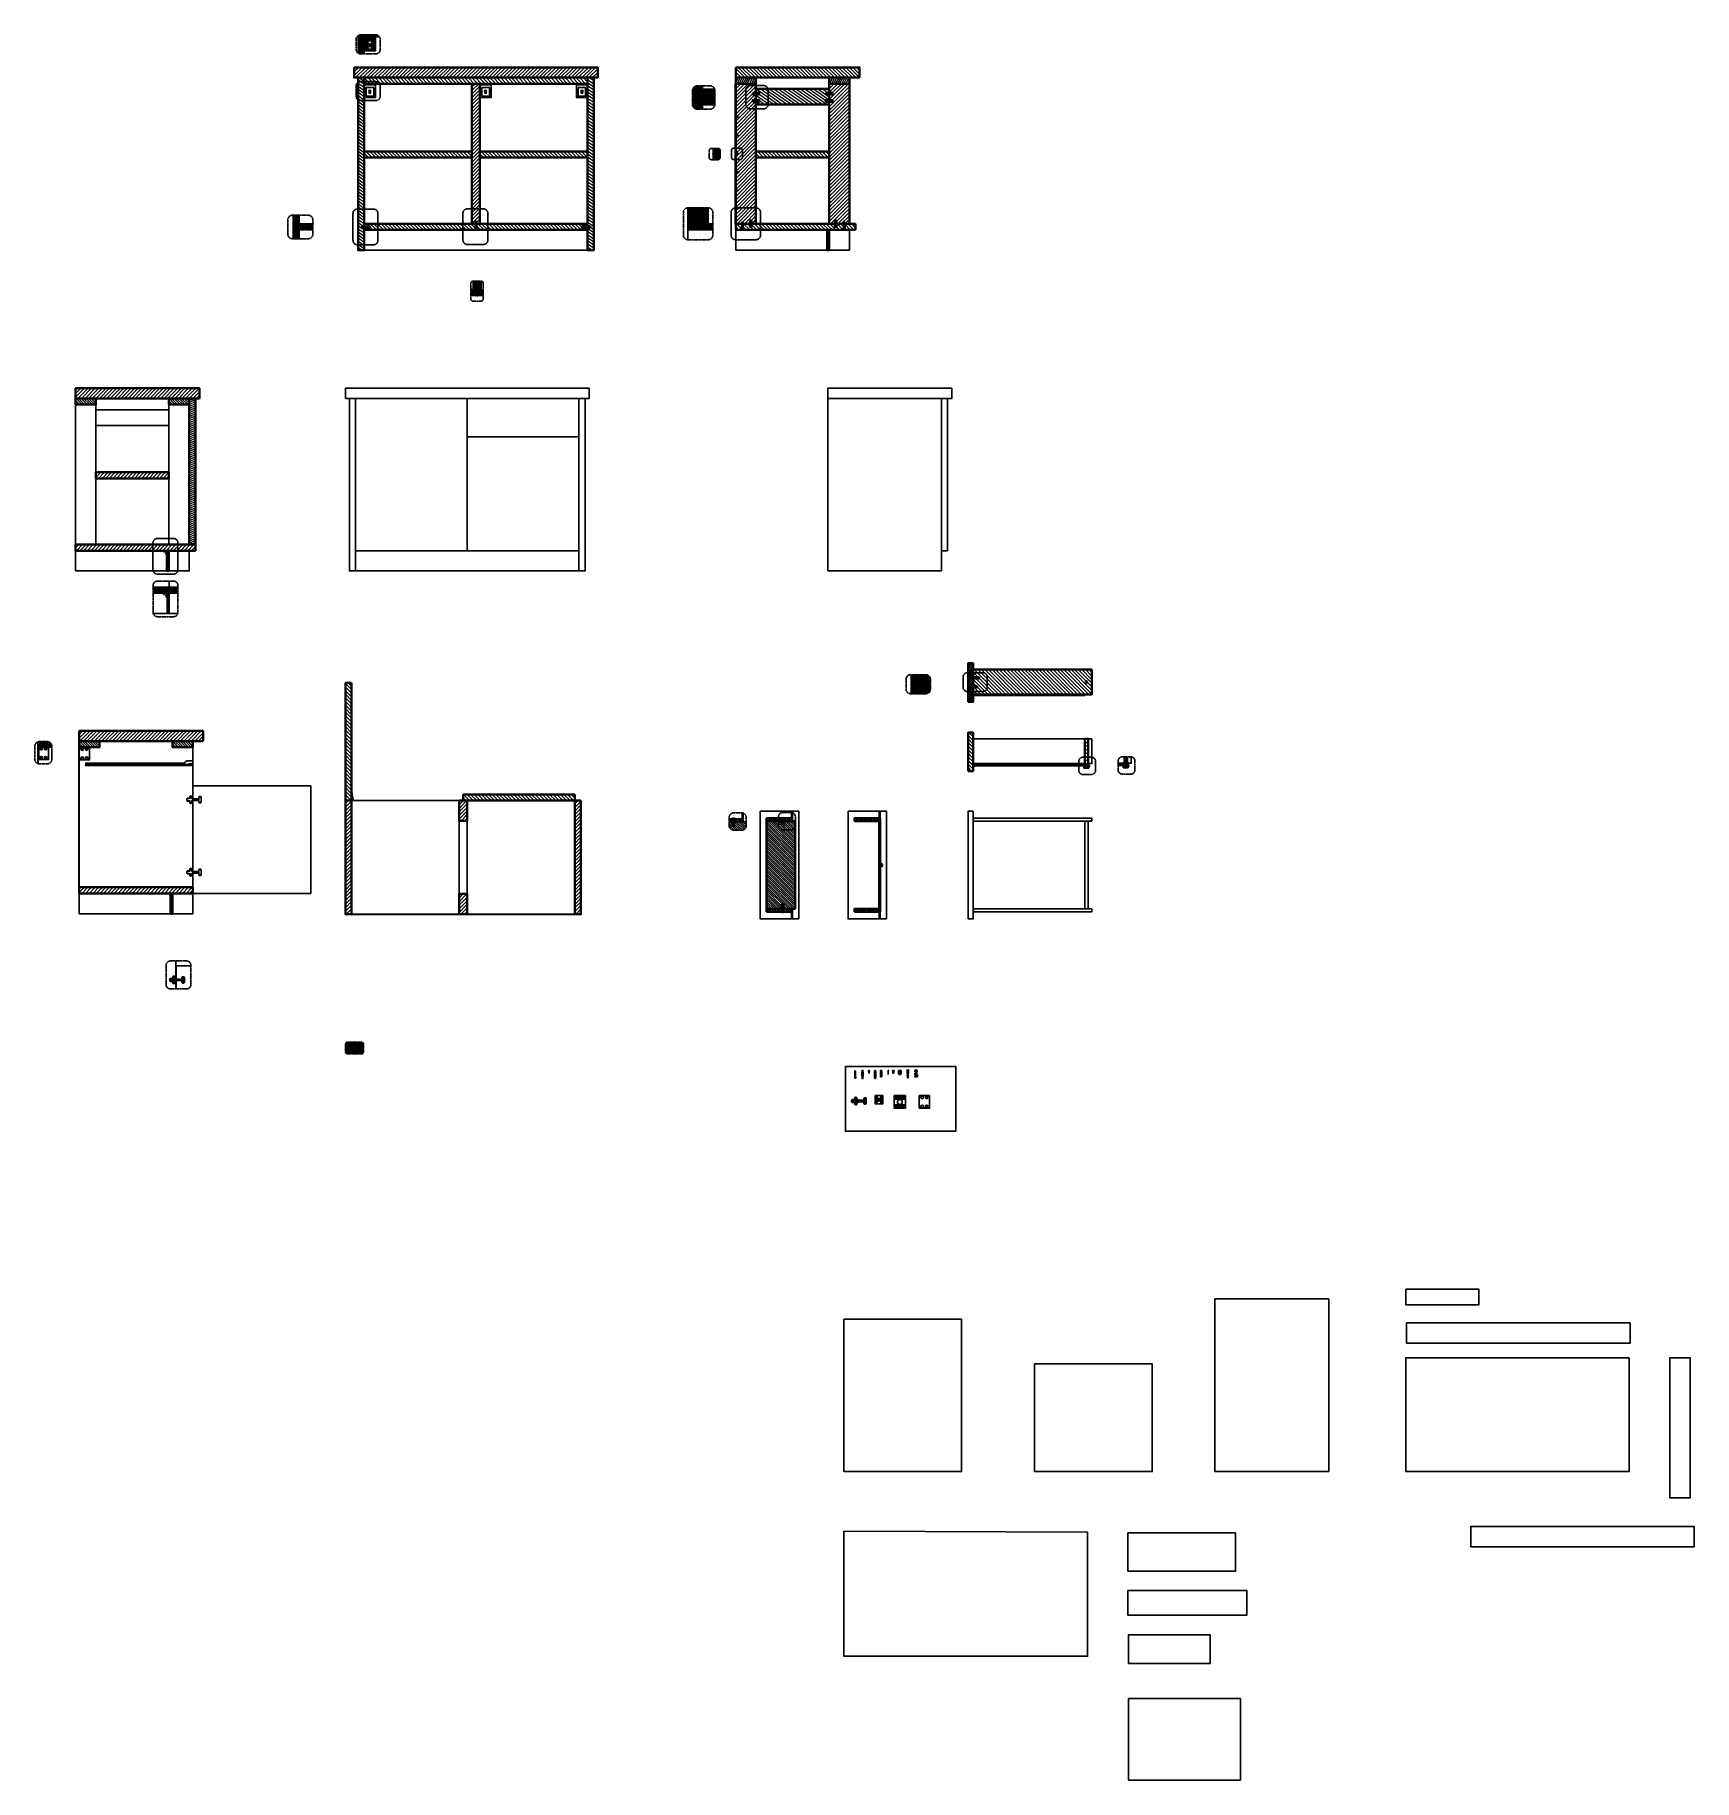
# Model space of a CAD drawing. Header units: millimetres. Extents: x 2634 to 10804, y -5166 to 3427.
import ezdxf

# ---------------------------------------------------------------- set-up
doc = ezdxf.new("R2010")
doc.units = ezdxf.units.MM
doc.header["$MEASUREMENT"] = 0
for name, pattern in [('ACAD_ISO02W100', [15, 12, -3]), ('ACAD_ISO03W100', [30, 12, -18]), ('ACAD_ISO04W100', [30, 24, -3, 0, -3])]:
    doc.linetypes.add(name, pattern=pattern)
doc.layers.get('0').update_dxf_attribs({"lineweight": 30})
doc.layers.get('DEFPOINTS').update_dxf_attribs({"color": 210})
for name, color, linetype, lineweight in [('campiture sezione', 2, 'Continuous', 13), ('linee sezionate', 1, 'Continuous', 40), ('LINEE SEZIONATE DETTAGLI', 4, 'Continuous', 30)]:
    doc.layers.add(name, color=color, linetype=linetype, lineweight=lineweight)
for name, color, linetype in [('G-ANNO-TTLB', 8, 'Continuous'), ('linee sezione', 3, 'ACAD_ISO04W100'), ('Viti', 8, 'Continuous')]:
    doc.layers.add(name, color=color, linetype=linetype)
pattern_1 = [(45, (7301.5, 365.349), (-8.838835, 8.838835), [])]
pattern_2 = [(135, (7301.5, 365.349), (-8.838835, -8.838835), [])]
pattern_3 = [(45, (7301.5006, 365.3485), (-2.6516504, 2.6516504), [])]
pattern_4 = [(135, (7301.5006, 365.3485), (-2.6516504, -2.6516504), [])]
pattern_5 = [(45, (7301.5006, 365.3485), (-4.419417, 4.419417), [])]
pattern_6 = [(145, (7301.5, 365.349), (-7.169705, -10.2394), [])]
pattern_7 = [(135, (7301.501, 365.3485), (-6.187184, -6.187184), [])]
pattern_8 = [(155, (7301.5006, 365.3485), (-1.5848185, -3.398654), [])]

# ---------------------------------------------------------------- blocks, each defined once
blk = doc.blocks.new('*U14')
blk.add_lwpolyline([(0, 0), (0, 0.1), (0.05, 0), (0.12, -0.4), (0.12, -0.5), (0.07, -0.4), (0, 0)])
blk = doc.blocks.new('*U15')
at = {"color": 0, "linetype": 'ByBlock', "lineweight": -2, "transparency": 16777216}
for p in [(42.38, 270.66), (42.6, 270.66), (42.81, 270.66), (43.03, 270.66), (43.24, 270.66)]:
    blk.add_blockref('*U14', p, dxfattribs=at)
blk = doc.blocks.new('118331')
for p, q in [((40.13, 264.93), (40.13, 264.33)), ((40.13, 264.93), (40.33, 264.93)), ((40.13, 264.33), (40.33, 264.33)), ((40.33, 264.93), (40.33, 264.33)), ((40.73, 264.83), (40.33, 264.83)), ((40.73, 264.43), (40.33, 264.43)), ((40.73, 264.98), (40.73, 264.28)), ((40.73, 264.98), (42.98, 264.98)), ((40.73, 264.8), (40.73, 264.45)), ((42.98, 264.28), (40.73, 264.28)), ((40.83, 264.98), (40.83, 264.68)), ((40.83, 264.93), (42.93, 264.93)), ((40.83, 264.68), (42.93, 264.68)), ((40.83, 264.58), (40.83, 264.28)), ((40.83, 264.58), (42.93, 264.58)), ((40.83, 264.33), (42.93, 264.33)), ((42.93, 264.98), (42.93, 264.68)), ((42.93, 264.58), (42.93, 264.28)), ((42.98, 264.98), (42.98, 264.28)), ((42.98, 264.83), (43.07, 264.83)), ((43.14, 264.43), (42.98, 264.43)), ((43.12, 264.83), (43.28, 264.83)), ((43.35, 264.43), (43.19, 264.43)), ((43.33, 264.83), (43.5, 264.83)), ((43.57, 264.43), (43.4, 264.43)), ((43.55, 264.83), (43.72, 264.83)), ((43.79, 264.43), (43.62, 264.43)), ((43.77, 264.83), (43.93, 264.83)), ((44, 264.43), (43.84, 264.43)), ((43.98, 264.83), (44.08, 264.83)), ((44.08, 264.43), (44.05, 264.43)), ((44.13, 264.78), (44.13, 264.48))]:
    blk.add_line(p, q)
for centre, start, end in [((44.08, 264.78), 360, 90), ((44.08, 264.48), 270, 0)]:
    blk.add_arc(centre, 0.05, start, end)
blk.add_blockref('*U15', (0.69, -5.83))
blk = doc.blocks.new('405950')
for p, q in [((40.02, 257.65), (41.68, 257.65)), ((40.02, 257.55), (41.68, 257.55)), ((42.02, 257.6), (41.76, 257.64)), ((42.02, 257.6), (41.76, 257.55))]:
    blk.add_line(p, q)
blk.add_lwpolyline([(39.99, 257.45), (40, 257.45, 0.414214), (40.02, 257.47), (40.02, 257.73, 0.414214), (40, 257.75), (39.99, 257.75, 0.414214), (39.97, 257.73), (39.97, 257.47, 0.414214)], format="xyb", close=True)
for centre, start, end in [((41.68, 257.15), 80.53768, 90), ((41.68, 258.05), 270, 279.46232)]:
    blk.add_arc(centre, 0.5, start, end)
blk = doc.blocks.new('*U25')
blk.add_lwpolyline([(0.1, -0.2), (0.06, 0), (0.04, 0.05), (0.03, 0), (0.06, -0.2), (0.09, -0.25), (0.1, -0.2)])
blk = doc.blocks.new('*U26')
at = {"color": 0, "linetype": 'ByBlock', "lineweight": -2, "transparency": 16777216}
for p in [(40.3, 254.75), (40.42, 254.75), (40.54, 254.75), (40.65, 254.75), (40.77, 254.75), (40.89, 254.75)]:
    blk.add_blockref('*U25', p, dxfattribs=at)
blk = doc.blocks.new('109049')
for p, q in [((40.13, 240.08), (40.13, 239.79)), ((40.43, 240.28), (40.33, 240.28)), ((40.43, 239.58), (40.33, 239.58)), ((40.48, 240.23), (40.48, 239.63)), ((40.52, 240.03), (40.48, 240.03)), ((40.56, 239.83), (40.48, 239.83)), ((40.64, 240.03), (40.56, 240.03)), ((40.67, 239.83), (40.59, 239.83)), ((40.75, 240.03), (40.67, 240.03)), ((40.79, 239.83), (40.71, 239.83)), ((40.87, 240.03), (40.79, 240.03)), ((40.91, 239.83), (40.83, 239.83)), ((40.99, 240.03), (40.91, 240.03)), ((41.02, 239.83), (40.94, 239.83)), ((41.11, 240.03), (41.02, 240.03)), ((41.14, 239.83), (41.06, 239.83)), ((41.22, 240.03), (41.14, 240.03)), ((41.23, 239.83), (41.18, 239.83)), ((41.32, 240.01), (41.35, 240)), ((41.37, 239.88), (41.32, 239.85)), ((41.35, 240), (41.36, 240.05)), ((41.37, 239.88), (41.35, 240)), ((41.36, 240.05), (41.38, 239.98)), ((41.4, 239.83), (41.37, 239.88)), ((41.38, 239.98), (41.48, 239.93)), ((41.38, 239.98), (41.4, 239.89)), ((41.48, 239.93), (41.4, 239.89)), ((41.4, 239.89), (41.4, 239.83))]:
    blk.add_line(p, q)
blk.add_lwpolyline([(41.26, 239.83), (41.22, 240.03), (41.23, 240.08), (41.26, 240.03), (41.29, 239.84), (41.29, 239.78), (41.26, 239.83)])
for centre, radius, start, end in [((40.33, 240.08), 0.2, 107.54499, 180), ((40.33, 239.79), 0.2, 180, 252.45501), ((40.37, 239.95), 0.332, 96.88181, 107.54499), ((40.37, 239.91), 0.332, 252.45501, 263.11819), ((40.43, 240.23), 0.05, 0, 90), ((40.43, 239.63), 0.05, 270, 0), ((41.23, 240.03), 0.2, 270, 277.37205), ((41.23, 239.83), 0.2, 63.43495, 82.71422), ((41.23, 240.03), 0.2, 287.24494, 296.56505)]:
    blk.add_arc(centre, radius, start, end)
blk.add_blockref('*U26', (0.19, -14.72))
blk = doc.blocks.new('Phillips Flathead Screw ½ in. -top')
for p, q in [((-0.0345, 0.03448), (-0.21201, 0.03448)), ((-0.21201, 0.03448), (-0.21201, -0.03449)), ((-0.0345, 0.212), (-0.0345, 0.03448)), ((0.0345, 0.212), (-0.0345, 0.212)), ((0.0345, 0.03448), (0.0345, 0.212)), ((0.212, 0.03448), (0.0345, 0.03448)), ((0.212, -0.03449), (0.212, 0.03448)), ((-0.21201, -0.03449), (-0.0345, -0.03449)), ((-0.0345, -0.03449), (-0.0345, -0.21201)), ((-0.0345, -0.21201), (0.0345, -0.21201)), ((0.0345, -0.21201), (0.0345, -0.03449)), ((0.0345, -0.03449), (0.212, -0.03449))]:
    blk.add_line(p, q)
blk.add_circle((0, 0), 0.4375)
blk = doc.blocks.new('*U31')
blk.add_lwpolyline([(0, 0), (0, 0.1), (0.05, 0), (0.12, -0.4), (0.12, -0.5), (0.07, -0.4), (0, 0)])
blk = doc.blocks.new('*U32')
at = {"color": 0, "linetype": 'ByBlock', "lineweight": -2, "transparency": 16777216}
for p in [(42.38, 270.66), (42.56, 270.66), (42.75, 270.66), (42.93, 270.66), (43.12, 270.66)]:
    blk.add_blockref('*U31', p, dxfattribs=at)
blk = doc.blocks.new('100344')
for p, q in [((40.28, 260.33), (40.28, 259.54)), ((40.28, 260.33), (40.34, 260.28)), ((40.28, 259.54), (40.34, 259.59)), ((40.46, 260.13), (40.43, 260.13)), ((40.43, 260.13), (40.43, 259.73)), ((40.54, 259.73), (40.43, 259.73)), ((40.65, 260.13), (40.51, 260.13)), ((40.72, 259.73), (40.59, 259.73)), ((40.83, 260.13), (40.7, 260.13)), ((40.9, 259.73), (40.77, 259.73)), ((41.02, 260.13), (40.88, 260.13)), ((41.09, 259.73), (40.95, 259.73)), ((41.2, 260.13), (41.07, 260.13)), ((41.27, 259.73), (41.14, 259.73)), ((41.36, 260.13), (41.25, 260.13)), ((41.36, 259.73), (41.32, 259.73)), ((41.36, 259.73), (41.36, 259.73)), ((41.41, 260.09), (41.39, 260.11)), ((41.39, 259.74), (41.41, 259.76)), ((41.43, 260.06), (41.43, 259.8))]:
    blk.add_line(p, q)
for centre, radius, start, end in [((41.76, 259.93), 1.63, 165.50554, 179.89899), ((41.76, 259.94), 1.63, 180.10101, 194.49446), ((40.23, 260.33), 0.0501, 3.79614, 165.77609), ((40.23, 259.54), 0.0501, 194.22391, 356.20386), ((39.97, 259.94), 0.5, 22.20232, 42.4648), ((39.83, 260.04), 0.677, 318.86737, 333.11942), ((41.36, 260.08), 0.05, 45, 90), ((41.36, 259.78), 0.05, 270, 315), ((41.38, 260.06), 0.05, 0, 45), ((41.38, 259.8), 0.05, 315, 0)]:
    blk.add_arc(centre, radius, start, end)
blk.add_blockref('*U32', (-1.92, -10.53))
blk = doc.blocks.new('*U63')
for points in [[(0.1, 0.05), (0.1, -0.2)], [(0.12, -0.2), (0.12, 0.05), (0.1, 0.05)], [(0.1, -0.3), (0.1, -0.55), (0.12, -0.55), (0.12, -0.3)]]:
    blk.add_lwpolyline(points)
blk = doc.blocks.new('*U64')
at = {"color": 0, "linetype": 'ByBlock', "lineweight": -2, "transparency": 16777216}
for p in [(41.43, 258.59), (41.62, 258.59), (41.81, 258.59), (42.01, 258.59), (42.2, 258.59), (42.39, 258.59), (42.59, 258.59), (42.78, 258.59), (42.97, 258.59), (43.16, 258.59), (43.36, 258.59), (43.55, 258.59), (43.74, 258.59)]:
    blk.add_blockref('*U63', p, dxfattribs=at)
blk = doc.blocks.new('110519')
for p, q in [((40.43, 258.99), (40.43, 257.69)), ((40.43, 258.64), (41.48, 258.64)), ((41.48, 258.04), (40.43, 258.04)), ((41.53, 258.59), (41.53, 258.09)), ((41.53, 258.59), (41.63, 258.59)), ((41.53, 258.39), (43.97, 258.39)), ((41.53, 258.34), (43.94, 258.34)), ((41.53, 258.29), (43.97, 258.29)), ((41.63, 258.09), (41.53, 258.09)), ((41.65, 258.59), (41.83, 258.58)), ((41.83, 258.1), (41.65, 258.09)), ((41.85, 258.58), (42.02, 258.58)), ((42.02, 258.1), (41.85, 258.1)), ((42.04, 258.58), (42.21, 258.58)), ((42.21, 258.1), (42.04, 258.1)), ((42.23, 258.58), (42.4, 258.57)), ((42.6, 258.11), (42.23, 258.1)), ((42.42, 258.57), (42.6, 258.57)), ((42.62, 258.57), (42.79, 258.56)), ((42.79, 258.12), (42.62, 258.11)), ((42.81, 258.56), (42.98, 258.56)), ((42.98, 258.12), (42.81, 258.12)), ((43, 258.56), (43.18, 258.56)), ((43.18, 258.12), (43, 258.12)), ((43.2, 258.56), (43.37, 258.55)), ((43.37, 258.13), (43.2, 258.12)), ((43.39, 258.55), (43.56, 258.55)), ((43.56, 258.13), (43.39, 258.13)), ((43.58, 258.55), (43.95, 258.54)), ((43.75, 258.14), (43.58, 258.13)), ((43.95, 258.14), (43.77, 258.14)), ((43.95, 258.35), (43.97, 258.39)), ((43.95, 258.33), (43.97, 258.29)), ((43.97, 258.54), (43.99, 258.54)), ((43.99, 258.14), (43.97, 258.14))]:
    blk.add_line(p, q)
for centre, radius, start, end in [((40.98, 258.34), 0.852, 130.29997, 229.70003), ((41.48, 258.59), 0.05, 0, 90), ((41.48, 258.09), 0.05, 270, 0), ((43.93, 258.38), 0.0425, 283.09509, 304.29611), ((43.93, 258.3), 0.0425, 55.70389, 76.90491), ((43.99, 258.44), 0.1, 41.81031, 90), ((43.99, 258.24), 0.1, 270, 318.18969), ((43.88, 258.34), 0.25, 318.18969, 41.81031)]:
    blk.add_arc(centre, radius, start, end)
blk.add_blockref('*U64', (0.1, 0))

msp = doc.modelspace()

# ---------------------------------------------------------------- hatches: boundary and pattern name
at = {"layer": 'campiture sezione', "ltscale": 0.2}
h = msp.add_hatch(dxfattribs=at)
h.set_pattern_fill('ANSI31', color=256, scale=30)
h.set_pattern_definition(pattern_3)
h.paths.add_polyline_path([(4255.8, 3427.4), (4237.5, 3427.4, 0.142424), (4225.8, 3424), (4225.8, 3337.6, 0.142424), (4237.5, 3334.2), (4255.8, 3334.2)])
h = msp.add_hatch(dxfattribs=at)
h.set_pattern_fill('ANSI31', color=256, scale=30, angle=90)
h.set_pattern_definition(pattern_4)
h.paths.add_polyline_path([(4313.2, 3427.4), (4255.8, 3427.4), (4255.8, 3417.1), (4331.7, 3417.1, 0.258811)])
at = {"layer": 'campiture sezione'}
h = msp.add_hatch(dxfattribs=at)
h.set_pattern_fill('ANSI31', color=256, scale=100)
h.set_pattern_definition(pattern_1)
h.paths.add_polyline_path([(5405.8, 3267.3), (4205.8, 3267.3), (4205.8, 3217.1), (5405.8, 3217.1)])
h.paths.add_polyline_path([(4803.5, 2497.3), (4803.5, 2508), (4808.1, 2508), (4808.1, 2497.3), (4825.8, 2497.3), (4825.8, 3187.1), (4785.8, 3187.1), (4785.8, 2497.3)])
h = msp.add_hatch(dxfattribs=at)
h.set_pattern_fill('ANSI31', color=256, scale=100, angle=90)
h.set_pattern_definition(pattern_2)
h.paths.add_polyline_path([(6544.9, 2853.5), (6389.9, 2853.5), (6184.9, 2853.5), (6184.9, 2823.5), (6389.9, 2823.5), (6544.9, 2823.5)])
h.paths.add_polyline_path([(6694.9, 3267.3), (6084.9, 3267.3), (6084.9, 3217.1), (6694.9, 3217.1)])
h.paths.add_polyline_path([(6115.2, 2467.3), (6115.2, 2497.3), (6084.9, 2497.3), (6084.9, 2467.3)])
h.paths.add_polyline_path([(6617.4, 2467.3), (6617.4, 2497.3), (6581.1, 2497.3), (6581.1, 2481.6), (6573.9, 2481.5), (6573.9, 2497.3), (6163.2, 2497.3), (6163.2, 2481.5), (6155.9, 2481.6), (6155.9, 2497.3), (6119.7, 2497.3), (6119.7, 2467.3)])
h.paths.add_polyline_path([(6621.8, 2497.3), (6621.8, 2467.3), (6674.9, 2467.3), (6674.9, 2497.3)])
at = {"layer": 'campiture sezione', "ltscale": 0.2}
h = msp.add_hatch(dxfattribs=at)
h.set_pattern_fill('ANSI31', color=256, scale=100, angle=100)
h.set_pattern_definition(pattern_6)
h.paths.add_polyline_path([(5385.8, 3217.1), (5355.8, 3217.1), (5355.8, 2485.3), (5367.7, 2485.3), (5367.7, 2477.9), (5355.8, 2477.9), (5355.8, 2367.3), (5385.8, 2367.3)])
h.paths.add_polyline_path([(4255.8, 3217.1), (4225.8, 3217.1), (4225.8, 2367.3), (4255.8, 2367.3), (4255.8, 2477.9), (4244, 2477.9), (4244, 2485.3), (4255.8, 2485.3)])
h = msp.add_hatch(dxfattribs=at)
h.set_pattern_fill('ANSI31', color=256, scale=100, angle=90)
h.set_pattern_definition(pattern_2)
h.paths.add_polyline_path([(4803.6, 2487.3), (4803.5, 2487.3), (4803.5, 2497.3), (4255.8, 2497.3), (4255.8, 2485.3), (4284.7, 2485.3), (4284.7, 2477.9), (4255.8, 2477.9), (4255.8, 2467.3), (4803.6, 2467.3)])
h.paths.add_polyline_path([(5355.8, 3217.1), (4255.8, 3217.1), (4255.8, 3187.1), (5355.8, 3187.1)])
h = msp.add_hatch(dxfattribs=at)
h.set_pattern_fill('ANSI31', color=256, scale=70, angle=15)
h.set_pattern_definition([(60, (7301.501, 365.3485), (-7.577722, 4.375), [])])
h.paths.add_polyline_path([(6184.9, 3217.1), (6084.9, 3217.1), (6084.9, 3187.1), (6184.9, 3187.1)])
h.paths.add_polyline_path([(6644.9, 3217.1), (6544.9, 3217.1), (6544.9, 3187.1), (6644.9, 3187.1)])
h.paths.add_polyline_path([(6544.9, 2467.3), (6534.9, 2467.3), (6534.9, 2367.3), (6544.9, 2367.3)])
h = msp.add_hatch(dxfattribs=at)
h.set_pattern_fill('ANSI31', color=256, scale=100)
h.set_pattern_definition(pattern_1)
h.paths.add_polyline_path([(6621.8, 2504.2), (6621.8, 2497.3), (6644.9, 2497.3), (6644.9, 3187.1), (6544.9, 3187.1), (6544.9, 3141.7), (6561, 3141.7), (6561, 3134), (6544.9, 3134), (6544.9, 3106.3), (6561, 3106.3), (6561, 3098.6), (6544.9, 3098.6), (6544.9, 2497.3), (6573.9, 2497.3), (6573.9, 2513.2), (6581.1, 2513.2), (6581.1, 2497.3), (6617.4, 2497.3), (6617.4, 2504.2)])
edge = h.paths.add_edge_path()
edge.add_line((6119.7, 2504.2), (6119.7, 2497.3))
edge.add_line((6119.7, 2497.3), (6155.9, 2497.3))
edge.add_line((6155.9, 2497.3), (6155.9, 2513.2))
edge.add_line((6155.9, 2513.2), (6163.2, 2513.2))
edge.add_line((6163.2, 2513.2), (6163.2, 2497.3))
edge.add_line((6163.2, 2497.3), (6184.9, 2497.3))
edge.add_line((6184.9, 2497.3), (6184.9, 3098.6))
edge.add_line((6184.9, 3098.6), (6168.9, 3098.6))
edge.add_line((6168.9, 3098.6), (6168.9, 3106.2))
edge.add_line((6168.9, 3106.2), (6184.9, 3106.3))
edge.add_line((6184.9, 3106.3), (6184.9, 3134))
edge.add_line((6184.9, 3134), (6168.9, 3134.1))
edge.add_line((6168.9, 3134.1), (6168.9, 3141.7))
edge.add_line((6168.9, 3141.7), (6184.9, 3141.7))
edge.add_line((6184.9, 3141.7), (6184.9, 3187.1))
edge.add_line((6184.9, 3187.1), (6084.9, 3187.1))
edge.add_line((6084.9, 3187.1), (6084.9, 3022.1))
edge.add_line((6084.9, 3022.1), (6099.3, 3022.1))
edge.add_arc((6099.3, 3017.1), 5, 80.53768, 90, ccw=False)
edge.add_line((6100.1, 3022), (6102.7, 3021.6))
edge.add_line((6102.7, 3021.6), (6100.1, 3021.1))
edge.add_arc((6099.3, 3026.1), 5, 270, 279.46232, ccw=False)
edge.add_line((6099.3, 3021.1), (6084.9, 3021.1))
edge.add_line((6084.9, 3021.1), (6084.9, 2932.4))
edge.add_line((6084.9, 2932.4), (6099.3, 2932.4))
edge.add_arc((6099.3, 2927.4), 5, 80.53768, 90, ccw=False)
edge.add_line((6100.1, 2932.3), (6102.7, 2931.9))
edge.add_line((6102.7, 2931.9), (6100.1, 2931.4))
edge.add_arc((6099.3, 2936.4), 5, 270, 279.46232, ccw=False)
edge.add_line((6099.3, 2931.4), (6084.9, 2931.4))
edge.add_line((6084.9, 2931.4), (6084.9, 2842.7))
edge.add_line((6084.9, 2842.7), (6099.3, 2842.7))
edge.add_arc((6099.3, 2837.7), 5, 80.53768, 90, ccw=False)
edge.add_line((6100.1, 2842.6), (6102.7, 2842.2))
edge.add_line((6102.7, 2842.2), (6100.1, 2841.7))
edge.add_arc((6099.3, 2846.7), 5, 270, 279.46232, ccw=False)
edge.add_line((6099.3, 2841.7), (6084.9, 2841.7))
edge.add_line((6084.9, 2841.7), (6084.9, 2753))
edge.add_line((6084.9, 2753), (6099.3, 2753))
edge.add_arc((6099.3, 2748), 5, 80.53768, 90, ccw=False)
edge.add_line((6100.1, 2752.9), (6102.7, 2752.5))
edge.add_line((6102.7, 2752.5), (6100.1, 2752))
edge.add_arc((6099.3, 2757), 5, 270, 279.46232, ccw=False)
edge.add_line((6099.3, 2752), (6084.9, 2752))
edge.add_line((6084.9, 2752), (6084.9, 2663.3))
edge.add_line((6084.9, 2663.3), (6099.3, 2663.3))
edge.add_arc((6099.3, 2658.3), 5, 80.53768, 90, ccw=False)
edge.add_line((6100.1, 2663.2), (6102.7, 2662.8))
edge.add_line((6102.7, 2662.8), (6100.1, 2662.3))
edge.add_arc((6099.3, 2667.3), 5, 270, 279.46232, ccw=False)
edge.add_line((6099.3, 2662.3), (6084.9, 2662.3))
edge.add_line((6084.9, 2662.3), (6084.9, 2573.6))
edge.add_line((6084.9, 2573.6), (6099.3, 2573.6))
edge.add_arc((6099.3, 2568.6), 5, 80.53768, 90, ccw=False)
edge.add_line((6100.1, 2573.5), (6102.7, 2573.1))
edge.add_line((6102.7, 2573.1), (6100.1, 2572.6))
edge.add_arc((6099.3, 2577.6), 5, 270, 279.46232, ccw=False)
edge.add_line((6099.3, 2572.6), (6084.9, 2572.6))
edge.add_line((6084.9, 2572.6), (6084.9, 2497.3))
edge.add_line((6084.9, 2497.3), (6115.2, 2497.3))
edge.add_line((6115.2, 2497.3), (6115.2, 2504.2))
edge.add_line((6115.2, 2504.2), (6119.7, 2504.2))
h = msp.add_hatch(dxfattribs=at)
h.set_pattern_fill('ANSI31', color=256, scale=35)
h.set_pattern_definition([(45, (7301.5006, 365.3485), (-3.093592, 3.093592), [])])
edge = h.paths.add_edge_path()
edge.add_line((5922.1, 3062), (5922.1, 3097.3))
edge.add_line((5922.1, 3097.3), (5906.4, 3097.3))
edge.add_line((5906.4, 3097.3), (5906.4, 3104.9))
edge.add_line((5906.4, 3104.9), (5922.1, 3105))
edge.add_line((5922.1, 3105), (5922.1, 3132.7))
edge.add_line((5922.1, 3132.7), (5906.4, 3132.8))
edge.add_line((5906.4, 3132.8), (5906.4, 3140.4))
edge.add_line((5906.4, 3140.4), (5922.1, 3140.4))
edge.add_line((5922.1, 3140.4), (5922.1, 3176.2))
edge.add_line((5922.1, 3176.2), (5894.1, 3176.2))
edge.add_arc((5894.1, 3154.3), 21.8, 90, 180)
edge.add_line((5872.3, 3154.3), (5872.3, 3083.8))
edge.add_arc((5894.1, 3083.8), 21.8, 180, 270)
edge.add_line((5894.1, 3062), (5922.1, 3062))
h = msp.add_hatch(dxfattribs=at)
h.set_pattern_fill('ANSI31', color=256, scale=30, angle=110)
h.set_pattern_definition(pattern_8)
h.paths.add_polyline_path([(5981.9, 3154.3, 0.066138), (5981.2, 3160), (5922.5, 3160), (5922.5, 3140.4), (5938.4, 3140.4), (5938.4, 3132.6), (5922.5, 3132.7), (5922.5, 3105), (5938.4, 3105), (5938.4, 3097.3), (5922.5, 3097.3), (5922.5, 3082.5), (5981.9, 3082.5, 0.014872), (5981.9, 3083.8)])
h = msp.add_hatch(dxfattribs=at)
h.set_pattern_fill('ANSI31', color=256, scale=100, angle=100)
h.set_pattern_definition(pattern_6)
h.paths.add_polyline_path([(6544.9, 3134), (6528.9, 3134.1), (6528.9, 3141.7), (6544.9, 3141.7), (6544.9, 3161.4), (6389.9, 3161.4), (6184.9, 3161.4), (6184.9, 3141.7), (6201, 3141.7), (6201, 3134), (6184.9, 3134), (6184.9, 3106.3), (6201, 3106.3), (6201, 3098.6), (6184.9, 3098.6), (6184.9, 3083.9), (6389.9, 3083.9), (6544.9, 3083.9), (6544.9, 3098.6), (6528.9, 3098.6), (6528.9, 3106.2), (6544.9, 3106.3)])
h = msp.add_hatch(dxfattribs=at)
h.set_pattern_fill('ANSI31', color=256, scale=100, angle=90)
h.set_pattern_definition(pattern_2)
h.paths.add_polyline_path([(5355.8, 2853.5), (4825.8, 2853.5), (4825.8, 2823.5), (5355.8, 2823.5)])
h.paths.add_polyline_path([(4785.8, 2853.5), (4255.8, 2853.5), (4255.8, 2823.5), (4785.8, 2823.5)])
h.paths.add_polyline_path([(5326.9, 2485.3), (5355.8, 2485.3), (5355.8, 2497.3), (4864.6, 2497.3), (4864.6, 2467.3), (5355.8, 2467.3), (5355.8, 2477.9), (5326.9, 2477.9)])
h.paths.add_polyline_path([(4864.6, 2497.3), (4808.1, 2497.3), (4808.1, 2487.3), (4808, 2467.3), (4809, 2467.3), (4864.6, 2467.3)])
h = msp.add_hatch(dxfattribs=at)
h.set_pattern_fill('ANSI31', color=256, scale=10, angle=90)
h.set_pattern_definition([(135, (7301.5006, 365.3485), (-0.8838835, -0.8838835), [])])
h.paths.add_polyline_path([(5975.2, 2868.6), (5973.3, 2868.6), (5973.3, 2842), (5975.2, 2842)])
h.paths.add_polyline_path([(5975.2, 2840.6), (5973.3, 2840.6), (5973.3, 2840), (5973.3, 2813), (5975.2, 2813)])
h = msp.add_hatch(dxfattribs=at)
h.set_pattern_fill('ANSI31', color=256, scale=30)
h.set_pattern_definition(pattern_3)
edge = h.paths.add_edge_path()
edge.add_line((5993.4, 2840.6), (5975.4, 2840.6))
edge.add_line((5975.4, 2840.6), (5975.4, 2813))
edge.add_line((5975.4, 2813), (5997.6, 2813))
edge.add_arc((5997.6, 2823.6), 10.6, 270, 360)
edge.add_line((6008.3, 2823.6), (6008.3, 2858))
edge.add_arc((5997.6, 2858), 10.6, 0, 90)
edge.add_line((5997.6, 2868.6), (5975.4, 2868.6))
edge.add_line((5975.4, 2868.6), (5975.4, 2842))
edge.add_line((5975.4, 2842), (5993.4, 2842))
edge.add_line((5993.4, 2842), (5993.4, 2840.6))
h = msp.add_hatch(dxfattribs=at)
h.set_pattern_fill('ANSI31', color=256, scale=30, angle=100)
h.set_pattern_definition([(145, (7301.5006, 365.3485), (-2.1509116, -3.07182), [])])
h.paths.add_polyline_path([(3935.1, 2539.4), (3905.3, 2539.4), (3905.3, 2423.8), (3935.1, 2423.8), (3935.1, 2477.9), (3923.5, 2477.9), (3923.5, 2485.3), (3935.1, 2485.3)])
at = {"layer": 'campiture sezione'}
h = msp.add_hatch(dxfattribs=at)
h.set_pattern_fill('ANSI31', color=256, scale=30)
h.set_pattern_definition(pattern_3)
h.paths.add_polyline_path([(3957.8, 2467.3), (3957.8, 2477.9), (3935.5, 2477.9), (3935.5, 2467.3)])
h.paths.add_polyline_path([(3957.8, 2485.3), (3957.8, 2486.1), (3970.4, 2486.1), (3970.4, 2467.3), (4002.8, 2467.3), (4002.8, 2497.3), (3935.5, 2497.3), (3935.5, 2485.3)])
at = {"layer": 'campiture sezione', "ltscale": 0.2}
h = msp.add_hatch(dxfattribs=at)
h.set_pattern_fill('ANSI31', color=256, scale=30)
h.set_pattern_definition(pattern_3)
h.paths.add_polyline_path([(5884.6, 2504.2), (5884.6, 2497.5), (5920.9, 2497.5), (5920.9, 2513.2), (5928.1, 2513.2), (5928.1, 2497.5), (5949.8, 2497.5), (5949.8, 2575.5), (5849.8, 2575.5), (5849.8, 2497.5), (5880.2, 2497.5), (5880.2, 2504.2)])
at = {"layer": 'campiture sezione'}
h = msp.add_hatch(dxfattribs=at)
h.set_pattern_fill('ANSI31', color=256, scale=30, angle=90)
h.set_pattern_definition(pattern_4)
h.paths.add_polyline_path([(5880.2, 2467.3), (5880.2, 2497.1), (5849.8, 2497.1), (5849.8, 2467.3)])
h.paths.add_polyline_path([(5972.2, 2467.3), (5972.2, 2497.1), (5928.1, 2497.1), (5928.1, 2481.5), (5920.9, 2481.6), (5920.9, 2497.1), (5884.6, 2497.1), (5884.6, 2467.3)])
h = msp.add_hatch(dxfattribs=at)
h.set_pattern_fill('ANSI31', color=256, scale=30)
h.set_pattern_definition(pattern_3)
h.paths.add_polyline_path([(4809.4, 2173.5), (4780.9, 2173.5), (4780.9, 2143.7), (4809.4, 2143.7)])
h.paths.add_polyline_path([(4842.3, 2173.5), (4813.8, 2173.5), (4813.8, 2143.7), (4842.3, 2143.7)])
at = {"layer": 'campiture sezione', "ltscale": 0.2}
h = msp.add_hatch(dxfattribs=at)
h.set_pattern_fill('ANSI31', color=256, scale=30, angle=90)
h.set_pattern_definition(pattern_4)
edge = h.paths.add_edge_path()
edge.add_line((4813.9, 2173.9), (4831.6, 2173.9))
edge.add_line((4831.6, 2173.9), (4831.6, 2214.4))
edge.add_arc((4831.4, 2203.5), 10.9, 88.7681, 90)
edge.add_line((4831.4, 2214.4), (4791.8, 2214.4))
edge.add_arc((4791.8, 2203.5), 10.9, 90, 91.2319)
edge.add_line((4791.6, 2214.4), (4791.6, 2173.9))
edge.add_line((4791.6, 2173.9), (4809.3, 2173.9))
edge.add_line((4809.3, 2173.9), (4809.3, 2180.6))
edge.add_line((4809.3, 2180.6), (4813.9, 2180.6))
edge.add_line((4813.9, 2180.6), (4813.9, 2184.4))
edge.add_line((4813.9, 2184.4), (4813.9, 2173.9))
at = {"layer": 'campiture sezione'}
h = msp.add_hatch(dxfattribs=at)
h.set_pattern_fill('ANSI31', color=256, scale=100)
h.set_pattern_definition(pattern_1)
h.paths.add_polyline_path([(3424.5, 917.5), (3294.5, 917.5), (3139.5, 917.5), (2934.5, 917.5), (2834.5, 917.5), (2834.5, 887.5), (3139.5, 887.5), (3394.5, 887.5), (3424.5, 887.5)])
h.paths.add_polyline_path([(3294.5, 1273.7), (3139.5, 1273.7), (2934.5, 1273.7), (2934.5, 1243.7), (3139.5, 1243.7), (3294.5, 1243.7)])
h.paths.add_polyline_path([(3444.5, 1687.5), (2834.5, 1687.5), (2834.5, 1637.3), (3444.5, 1637.3)])
at = {"layer": 'campiture sezione', "ltscale": 0.2}
h = msp.add_hatch(dxfattribs=at)
h.set_pattern_fill('ANSI31', color=256, scale=70, angle=90)
h.set_pattern_definition(pattern_7)
h.paths.add_polyline_path([(2934.5, 1637.3), (2834.5, 1637.3), (2834.5, 1607.3), (2934.5, 1607.3)])
h.paths.add_polyline_path([(3394.5, 1637.3), (3294.5, 1637.3), (3294.5, 1607.3), (3394.5, 1607.3)])
h = msp.add_hatch(dxfattribs=at)
h.set_pattern_fill('ANSI31', color=256, scale=70, angle=110)
h.set_pattern_definition([(155, (7301.501, 365.3485), (-3.69791, -7.930193), [])])
h.paths.add_polyline_path([(3424.5, 1637.3), (3394.5, 1637.3), (3394.5, 917.5), (3424.5, 917.5)])
h = msp.add_hatch(dxfattribs=at)
h.set_pattern_fill('ANSI31', color=256, scale=50, angle=90)
h.set_pattern_definition([(135, (7301.5006, 365.3485), (-4.419417, -4.419417), [])])
h.paths.add_polyline_path([(3294.5, 887.5), (3284.5, 887.5), (3284.5, 787.5), (3294.5, 787.5)])
at = {"layer": 'campiture sezione'}
h = msp.add_hatch(dxfattribs=at)
h.set_pattern_fill('ANSI31', color=256, scale=30)
h.set_pattern_definition([(45, (8223.337, 566.348), (-2.6516504, 2.6516504), [])])
h.paths.add_polyline_path([(3338.9, 678.1), (3338.9, 708.1), (3216.2, 708.1), (3216.2, 678.1)])
at = {"layer": 'campiture sezione', "ltscale": 0.2}
h = msp.add_hatch(dxfattribs=at)
h.set_pattern_fill('ANSI31', color=256, scale=7, angle=90)
h.set_pattern_definition([(135, (7301.5006, 365.3485), (-0.61871843, -0.61871843), [])])
h.paths.add_polyline_path([(3269.4, 677.3), (3269.9, 677.5), (3269.9, 678.1), (3264.8, 678.1), (3264.8, 676.6, 0.414214), (3266.3, 675.1), (3267.5, 675.1, -0.414214), (3268, 675.6), (3269.9, 675.6), (3269.9, 676), (3269.4, 676.1), (3269.9, 676.4), (3269.9, 677.2)])
h.paths.add_polyline_path([(3284.8, 677.7), (3284.8, 678.1), (3271.9, 678.1), (3271.9, 677.9), (3272.4, 677.8), (3271.9, 677.5), (3271.9, 676.7), (3272.4, 676.6), (3271.9, 676.4), (3271.9, 675.6), (3274, 675.6, -0.414214), (3274.5, 675.1), (3280.3, 675.1, -0.414214), (3281.8, 673.6), (3281.8, 668.6, -0.414214), (3282.3, 668.1), (3282.3, 666.1), (3282.7, 666.1), (3282.8, 666.6), (3283.1, 666.1), (3283.9, 666.1), (3284, 666.6), (3284.3, 666.1), (3284.8, 666.1)])
h.paths.add_polyline_path([(3284.8, 664.1), (3284.6, 664.1), (3284.6, 663.6), (3284.3, 664.1), (3283.4, 664.1), (3283.4, 663.6), (3283.1, 664.1), (3282.3, 664.1), (3282.3, 662.1, -0.414214), (3281.8, 661.6), (3281.8, 656.6, 0.414214), (3283.3, 655.1), (3284.8, 655.1)])
h = msp.add_hatch(dxfattribs=at)
h.set_pattern_fill('ANSI31', color=256, scale=30, angle=90)
h.set_pattern_definition([(135, (8223.337, 566.348), (-2.6516504, -2.6516504), [])])
h.paths.add_polyline_path([(3294.8, 677.7), (3284.8, 677.7), (3284.8, 578.1), (3294.8, 578.1)])
h = msp.add_hatch(dxfattribs=at)
h.set_pattern_fill('ANSI31', color=256, scale=30)
h.set_pattern_definition(pattern_3)
h.paths.add_polyline_path([(6973.5, 183.4), (6973.5, 203.4), (6954.1, 203.4), (6954.1, 209.9), (6973.5, 209.9), (6973.5, 247.3), (6961.9, 247.3), (6961.9, 254.3), (6973.5, 254.3), (6973.5, 276.6), (6948.7, 276.6), (6948.7, 183.4)])
h = msp.add_hatch(dxfattribs=at)
h.set_pattern_fill('ANSI31', color=256, scale=30, angle=90)
h.set_pattern_definition(pattern_4)
edge = h.paths.add_edge_path()
edge.add_arc((7002.3, 250.8), 6.37, 214.43716, 505.56284)
edge.add_line((6997.1, 254.4), (6973.9, 254.4))
edge.add_line((6973.9, 254.4), (6973.9, 276.6))
edge.add_line((6973.9, 276.6), (7021.6, 276.6))
edge.add_arc((7021.6, 254.8), 21.8, 0, 90, ccw=False)
edge.add_line((7043.4, 254.8), (7043.4, 205.2))
edge.add_arc((7021.6, 205.2), 21.8, 270, 360, ccw=False)
edge.add_line((7021.6, 183.4), (6973.9, 183.4))
edge.add_line((6973.9, 183.4), (6973.9, 203.4))
edge.add_line((6973.9, 203.4), (6993.5, 203.4))
edge.add_line((6993.5, 203.4), (6993.5, 209.9))
edge.add_line((6993.5, 209.9), (6973.9, 209.9))
edge.add_line((6973.9, 209.9), (6973.9, 247.2))
edge.add_line((6973.9, 247.2), (6997.1, 247.2))
h = msp.add_hatch(dxfattribs=at)
h.set_pattern_fill('ANSI31', color=256, scale=50)
h.set_pattern_definition(pattern_5)
h.paths.add_polyline_path([(7254.1, 174.8), (7251.4, 174.8), (7251.4, 179.8), (7254.1, 179.8), (7254.1, 213.6), (7234.4, 213.6), (7234.4, 220.2), (7254.1, 220.2), (7254.1, 257.6), (7242.3, 257.6), (7242.3, 264.6), (7254.1, 264.6), (7254.1, 333), (7229.1, 333), (7229.1, 143.1), (7254.1, 143.1)])
h = msp.add_hatch(dxfattribs=at)
h.set_pattern_fill('ANSI31', color=256, scale=100, angle=90)
h.set_pattern_definition(pattern_2)
edge = h.paths.add_edge_path()
edge.add_arc((7812.3, 240.9), 3.71, 0, 360)
h.paths.add_polyline_path([(7254.1, 220.2), (7273.8, 220.2), (7273.8, 213.6), (7254.1, 213.6), (7254.1, 179.8), (7804.8, 179.8), (7839.1, 179.8), (7839.1, 302), (7819.8, 302), (7804.8, 302), (7254.1, 302), (7254.1, 264.6), (7283, 264.6), (7283, 257.6), (7254.1, 257.6)])
at = {"layer": 'campiture sezione'}
h = msp.add_hatch(dxfattribs=at)
h.set_pattern_fill('ANSI31', color=256, scale=100, angle=90)
h.set_pattern_definition(pattern_2)
h.paths.add_polyline_path([(4193, 217.4), (4193, 237.4), (4163, 237.4), (4163, -342.5), (4193, -342.5)])
at = {"layer": 'campiture sezione', "ltscale": 0.2}
h = msp.add_hatch(dxfattribs=at)
h.set_pattern_fill('ANSI31', color=256, scale=30, angle=10)
h.set_pattern_definition([(55, (7301.5006, 365.3485), (-3.07182, 2.150912), [])])
h.paths.add_polyline_path([(7804.8, 174.8), (7804.8, 179.8), (7254.1, 179.8), (7249.1, 179.8), (7249.1, 174.8), (7254.1, 174.8)])
h = msp.add_hatch(dxfattribs=at)
h.set_pattern_fill('ANSI31', color=256, scale=30)
h.set_pattern_definition(pattern_3)
h.paths.add_polyline_path([(2656.2, -52.6, 0.067028), (2650.4, -53.4), (2650.4, -77.8), (2701.5, -77.8), (2717.5, -77.8), (2717.5, -74.4, 0.414214), (2695.7, -52.6)])
at = {"layer": 'campiture sezione'}
h = msp.add_hatch(dxfattribs=at)
h.set_pattern_fill('ANSI31', color=256, scale=100)
h.set_pattern_definition(pattern_1)
h.paths.add_polyline_path([(3412.6, -770), (3312.6, -770), (3157.6, -770), (2952.6, -770), (2852.6, -770), (2852.6, -800), (3157.6, -800), (3412.6, -800)])
h.paths.add_polyline_path([(3462.6, 0), (2852.6, 0), (2852.6, -50.2), (3462.6, -50.2)])
at = {"layer": 'campiture sezione', "ltscale": 0.2}
h = msp.add_hatch(dxfattribs=at)
h.set_pattern_fill('ANSI31', color=256, scale=70, angle=90)
h.set_pattern_definition(pattern_7)
h.paths.add_polyline_path([(2952.6, -50.2), (2852.6, -50.2), (2852.6, -80.2), (2952.6, -80.2)])
h.paths.add_polyline_path([(3412.6, -50.2), (3312.6, -50.2), (3312.6, -80.2), (3412.6, -80.2)])
h.paths.add_polyline_path([(3312.6, -800), (3302.6, -800), (3302.6, -900), (3312.6, -900)])
h = msp.add_hatch(dxfattribs=at)
h.set_pattern_fill('ANSI31', color=256, scale=100, angle=90)
h.set_pattern_definition(pattern_2)
h.paths.add_polyline_path([(7804.8, -38.9), (7804.8, -179.6), (7819.8, -179.6), (7819.8, -38.9)])
h.paths.add_polyline_path([(7254.1, -166.1), (7249.1, -166.1), (7249.1, -161), (7254.1, -161), (7254.1, -7.9), (7229.1, -7.9), (7229.1, -197.7), (7254.1, -197.7)])
h = msp.add_hatch(dxfattribs=at)
h.set_pattern_fill('ANSI31', color=256, scale=30)
h.set_pattern_definition(pattern_3)
h.paths.add_polyline_path([(7774.1, -161), (7249.1, -161), (7249.1, -166.1), (7774.1, -166.1)])
h.paths.add_polyline_path([(7809.8, -161), (7774.1, -161), (7774.1, -166.1), (7809.8, -166)])
h = msp.add_hatch(dxfattribs=at)
h.set_pattern_fill('ANSI31', color=256, scale=30, angle=90)
h.set_pattern_definition(pattern_4)
h.paths.add_polyline_path([(7774.1, -166.1), (7254.1, -166.1), (7254.1, -176.9), (7258.4, -176.9, 0.414214), (7259.1, -176.3), (7259.1, -173.4, -0.414214), (7259.7, -172.7), (7774.1, -172.7)])
h.paths.add_polyline_path([(7804.8, -166), (7774.1, -166.1), (7774.1, -172.7), (7799.1, -172.7, -0.414214), (7799.7, -173.4), (7799.7, -182.4, 0.414214), (7800.4, -183.1), (7823.1, -183.1, 0.414214), (7823.8, -182.4), (7823.8, -174.5), (7819.8, -174.5), (7819.8, -179.6), (7804.8, -179.6)])
h.paths.add_polyline_path([(7823.8, -163.6, 0.414214), (7823.1, -163), (7821.5, -163), (7819.8, -163), (7819.8, -171.5), (7823.8, -171.5)])
h = msp.add_hatch(dxfattribs=at)
h.set_pattern_fill('ANSI31', color=256, scale=25, angle=10)
h.set_pattern_definition([(55, (7301.5006, 365.3485), (-2.55985, 1.792426), [])])
h.paths.add_polyline_path([(7998.5, -164.3), (8003.5, -164.3), (8003.5, -159.3), (7998.5, -159.3), (7967.8, -159.3), (7967.8, -164.3)])
h = msp.add_hatch(dxfattribs=at)
h.set_pattern_fill('ANSI31', color=256, scale=15, angle=10)
h.set_pattern_definition([(55, (7301.5006, 365.3485), (-1.53591, 1.075456), [])])
h.paths.add_polyline_path([(7998.5, -164.7), (7998.5, -164.3), (7967.8, -164.3), (7967.8, -171), (7992.7, -171, -0.414214), (7993.4, -171.7), (7993.4, -180.7, 0.414214), (7994.1, -181.4), (8016.8, -181.4, 0.414214), (8017.4, -180.7), (8017.4, -172.8), (8013.5, -172.8), (8013.5, -177.9), (7998.5, -177.9)])
h.paths.add_polyline_path([(8017.4, -161.9, 0.414214), (8016.8, -161.2), (8015.1, -161.2), (8013.5, -161.2), (8013.5, -169.8), (8017.4, -169.8)])
h = msp.add_hatch(dxfattribs=at)
h.set_pattern_fill('ANSI31', color=256, scale=30, angle=90)
h.set_pattern_definition(pattern_4)
h.paths.add_polyline_path([(8013.5, -127.4), (7998.5, -127.4), (7998.5, -158.9), (8003.9, -158.9), (8003.9, -164.7), (7998.5, -164.7), (7998.5, -177.9), (8013.5, -177.9), (8013.5, -172.8), (8007.6, -172.8), (8007.6, -169.8), (8013.5, -169.8)])
at = {"layer": 'campiture sezione'}
h = msp.add_hatch(dxfattribs=at)
h.set_pattern_fill('ANSI31', color=256, scale=100)
h.set_pattern_definition([(45, (6462.828, 1782.864), (-8.838835, 8.838835), [])])
h.paths.add_polyline_path([(4193, -342.5), (4163, -342.5), (4163, -902.5), (4193, -902.5)])
h.paths.add_polyline_path([(4763, -342.5), (4723, -342.5), (4723, -442.5), (4763, -442.5)])
h.paths.add_polyline_path([(4763, -802.5), (4723, -802.5), (4723, -902.5), (4763, -902.5)])
h.paths.add_polyline_path([(5323, -342.5), (5293, -342.5), (5293, -902.5), (5323, -902.5)])
h = msp.add_hatch(dxfattribs=at)
h.set_pattern_fill('ANSI31', color=256, scale=100, angle=90)
h.set_pattern_definition(pattern_2)
h.paths.add_polyline_path([(4743, -312.5), (4743, -342.5), (4742.9, -342.5), (4723, -342.5), (4743, -342.5)])
h.paths.add_polyline_path([(5293, -312.5), (4743, -312.5), (4743, -342.5), (4763, -342.5), (5293, -342.5), (5293, -342.5)])
at = {"layer": 'campiture sezione', "ltscale": 0.2}
h = msp.add_hatch(dxfattribs=at)
h.set_pattern_fill('ANSI31', color=256, scale=50)
h.set_pattern_definition(pattern_5)
h.paths.add_polyline_path([(6070, -432.2), (6053.1, -432.2), (6053.1, -446.9), (6070, -446.9)])
h.paths.add_polyline_path([(6116.2, -432.2), (6077.4, -432.2), (6077.4, -446.9), (6116.2, -446.9)])
h = msp.add_hatch(dxfattribs=at)
h.set_pattern_fill('ANSI31', color=256, scale=60, angle=90)
h.set_pattern_definition([(135, (7058.838, 363.141), (-5.3033, -5.3033), [])])
edge = h.paths.add_edge_path()
edge.add_line((6134.8, -447.3), (6077.4, -447.3))
edge.add_line((6077.4, -447.3), (6077.4, -469.7))
edge.add_line((6077.4, -469.7), (6070, -469.7))
edge.add_line((6070, -469.7), (6070, -447.3))
edge.add_line((6070, -447.3), (6053.1, -447.3))
edge.add_line((6053.1, -447.3), (6053.1, -467.3))
edge.add_arc((6074.9, -467.3), 21.8, 180, 270)
edge.add_line((6074.9, -489.1), (6114.5, -489.1))
edge.add_arc((6114.5, -467.3), 21.8, 270, 338.67369)
edge.add_line((6134.8, -475.2), (6134.8, -447.3))
h = msp.add_hatch(dxfattribs=at)
h.set_pattern_fill('ANSI31', color=256, scale=50)
h.set_pattern_definition([(45, (6868.991, 365.3485), (-4.419417, 4.419417), [])])
h.paths.add_polyline_path([(6320.1, -429.9), (6320.1, -444.9), (6358.9, -444.9), (6358.9, -429.9)])
h.paths.add_polyline_path([(6312.7, -444.9), (6312.7, -429.9), (6236.7, -429.9), (6236.7, -444.9)])
h.paths.add_polyline_path([(6312.7, -891.6), (6312.7, -876.6), (6236.7, -876.6), (6236.7, -891.6)])
h.paths.add_polyline_path([(6320.1, -876.6), (6320.1, -891.6), (6358.9, -891.6), (6358.9, -876.6)])
h = msp.add_hatch(dxfattribs=at)
h.set_pattern_fill('ANSI31', color=256, scale=60, angle=90)
h.set_pattern_definition([(135, (7301.5006, 365.3485), (-5.3033, -5.3033), [])])
h.paths.add_polyline_path([(6320.1, -853.9), (6320.1, -876.6), (6377.5, -876.6), (6377.5, -444.9), (6320.1, -444.9), (6320.1, -467.5), (6312.7, -467.5), (6312.7, -444.9), (6236.7, -444.9), (6236.7, -876.6), (6312.7, -876.6), (6312.7, -853.9)])
h = msp.add_hatch(dxfattribs=at)
h.set_pattern_fill('ANSI31', color=256, scale=50)
h.set_pattern_definition(pattern_5)
h.paths.add_polyline_path([(6791.4, -429.9), (6669.2, -429.9), (6669.2, -444.9), (6791.4, -444.9)])
h.paths.add_polyline_path([(6791.4, -876.6), (6669.2, -876.6), (6669.2, -891.6), (6791.4, -891.6)])
h = msp.add_hatch(dxfattribs=at)
h.set_pattern_fill('ANSI31', color=256, scale=30, angle=110)
h.set_pattern_definition(pattern_8)
h.paths.add_polyline_path([(6796.4, -429.9), (6791.4, -429.9), (6791.4, -459.9), (6791.4, -891.6), (6796.4, -891.6)])
h = msp.add_hatch(dxfattribs=at)
h.set_pattern_fill('ANSI31', color=256, scale=30, angle=90)
h.set_pattern_definition(pattern_4)
h.paths.add_polyline_path([(4182.3, -1551.2), (4192.7, -1551.2), (4192.7, -1533.2), (4171.8, -1533.2, 0.414214), (4162.9, -1542.1), (4162.9, -1581, 0.414214), (4171.8, -1589.9), (4192.7, -1589.9), (4192.7, -1568.6), (4181.3, -1568.6), (4181.3, -1561.6), (4192.7, -1561.6), (4192.7, -1556), (4182.3, -1556)])
h = msp.add_hatch(dxfattribs=at)
h.set_pattern_fill('ANSI31', color=256, scale=30)
h.set_pattern_definition(pattern_3)
edge = h.paths.add_edge_path()
edge.add_arc((4221.4, -1565.1), 6.37, 213.35286, 506.64714)
edge.add_line((4216.1, -1561.6), (4193.1, -1561.6))
edge.add_line((4193.1, -1561.6), (4193.1, -1556))
edge.add_line((4193.1, -1556), (4203.7, -1556))
edge.add_line((4203.7, -1556), (4203.7, -1551.2))
edge.add_line((4203.7, -1551.2), (4193.1, -1551.2))
edge.add_line((4193.1, -1551.2), (4193.1, -1533.2))
edge.add_line((4193.1, -1533.2), (4244.1, -1533.2))
edge.add_arc((4244.1, -1542.1), 8.9, 0, 90, ccw=False)
edge.add_line((4253, -1542.1), (4253, -1581))
edge.add_arc((4244.1, -1581), 8.9, -90, 0, ccw=False)
edge.add_line((4244.1, -1589.9), (4193.1, -1589.9))
edge.add_line((4193.1, -1589.9), (4193.1, -1568.6))
edge.add_line((4193.1, -1568.6), (4216.1, -1568.6))

# ---------------------------------------------------------------- linework, layer by layer
for p, q in [((4244.3, 2480.1), (4244.3, 2483.1)), ((4244.8, 2483.6), (4245.1, 2483.6)), ((4245.8, 2479.6), (4244.8, 2479.6)), ((4245.1, 2483.6), (4255.8, 2483.6)), ((4255.8, 2479.6), (4245.8, 2479.6)), ((4255.8, 2478.1), (4255.8, 2485.1)), ((4255.8, 2485.1), (4278.3, 2485.1)), ((4278.3, 2478.1), (4255.8, 2478.1)), ((4278.3, 2478.1), (4278.3, 2485.1)), ((4278.3, 2483.6), (4282.3, 2483.6)), ((4278.3, 2479.8), (4278.3, 2483.3)), ((4278.3, 2479.6), (4282.3, 2479.6)), ((4282.3, 2478.6), (4282.3, 2484.6)), ((4284.3, 2484.6), (4282.3, 2484.6)), ((4284.3, 2478.6), (4282.3, 2478.6)), ((4284.3, 2478.6), (4284.3, 2484.6)), ((2934.5, 1607.3), (2934.5, 1273.7)), ((3294.5, 1607.3), (3294.5, 917.5)), ((2934.5, 1243.7), (2934.5, 917.5)), ((3294.8, 738), (3294.8, 708.1))]:
    msp.add_line(p, q)
at = {"ltscale": 0.2}
for points in [[(6082.7, 3187.1), (6084.9, 3187.1)], [(6082.7, 3187.1), (6082.7, 2497.3)], [(6082.7, 2497.3), (6084.9, 2497.3)], [(7804.8, 174.8), (7804.8, 179.8)], [(2650.4, -77.8), (2648.3, -77.8), (2648.3, -160.7)], [(2850.4, -80.2), (2852.6, -80.2)], [(2850.4, -80.2), (2850.4, -770)], [(7809.8, -161), (7809.8, -166)], [(4723, -342.5), (4193, -342.5)], [(6116.2, -432.2), (6116.2, -403.5)], [(6121.2, -447.3), (6121.2, -404.5)], [(6395.5, -395.7), (6205.7, -395.7)], [(6205.7, -395.7), (6205.7, -925.7), (6395.5, -925.7)], [(6358.9, -429.9), (6358.9, -395.7)], [(6363.9, -444.9), (6363.9, -395.7)], [(6395.5, -395.7), (6395.5, -925.7)], [(6828, -395.7), (6638.2, -395.7)], [(6638.2, -395.7), (6638.2, -925.7), (6828, -925.7)], [(6791.4, -429.9), (6791.4, -395.7)], [(6796.4, -429.9), (6796.4, -395.7)], [(6828, -395.7), (6828, -925.7)], [(7229.1, -925.7), (7254.1, -925.7), (7254.1, -395.7)], [(7229.1, -925.7), (7229.1, -395.7), (7254.1, -395.7)], [(7839.1, -429.9), (7254.1, -429.9)], [(7254.1, -444.9), (7839.1, -444.9)], [(7804.8, -876.6), (7804.8, -444.9)], [(7819.8, -876.6), (7819.8, -444.9)], [(7839.1, -429.9), (7839.1, -444.9)], [(2850.4, -770), (2852.6, -770)], [(4193, -902.5), (4193, -904.7)], [(5293, -904.7), (5293, -902.5)], [(6358.9, -891.6), (6358.9, -925.7)], [(6363.9, -876.6), (6363.9, -925.7)], [(6791.4, -891.6), (6791.4, -925.7)], [(6796.4, -891.6), (6796.4, -925.7)], [(7254.1, -876.6), (7839.1, -876.6)], [(7839.1, -891.6), (7254.1, -891.6)], [(7839.1, -891.6), (7839.1, -876.6)], [(9384, -2748.6), (9384, -2826.1), (9744, -2826.1), (9744, -2748.6), (9384, -2748.6)], [(6617.5, -3647.2), (6617.5, -2897.4)], [(9388.6, -3014.6), (9388.6, -2914.6)], [(9388.6, -2914.6), (10488.5, -2914.6)], [(9388.6, -3014.6), (10488.5, -3014.6), (10488.5, -2914.6)], [(9384, -3647.2), (9384, -3087.2), (10483.9, -3087.2), (10483.9, -3647.2)], [(10784.6, -3087.2), (10684.6, -3087.2), (10684.6, -3777), (10784.6, -3777), (10784.6, -3087.2)], [(7555.8, -3117.2), (7555.8, -3647.2)], [(6617.5, -4556.4), (6617.5, -3941.2), (7817.5, -3946.4)], [(6617.5, -4556.4), (7817.5, -4556.4), (7817.5, -3946.4)], [(8016, -3948.2), (8546, -3948.2)], [(8016, -3948.2), (8016, -4138)], [(8016, -4138), (8546, -4138), (8546, -3948.2)], [(9704, -4017.3), (9704, -3917.3), (10803.9, -3917.3), (10803.9, -4017.3), (9704, -4017.3)], [(8016, -4232.4), (8601, -4232.4), (8601, -4354.6), (8016, -4354.6), (8016, -4232.4)], [(8019.1, -4591.9), (8019.1, -4451.1), (8420.8, -4451.1), (8420.8, -4591.9), (8019.1, -4591.9)], [(8019.1, -4764.8), (8569.8, -4764.8), (8569.8, -5166.5), (8019.1, -5166.5), (8019.1, -4764.8)]]:
    msp.add_lwpolyline(points, dxfattribs=at)
for points in [[(5849.8, 2419), (5849.8, 2467.3)], [(6084.9, 2367.3), (6084.9, 2467.3)], [(6644.9, 2467.3), (6644.9, 2367.3), (6544.9, 2367.3)], [(4255.8, 2367.3), (5355.8, 2367.3)], [(6389.9, 2367.3), (6084.9, 2367.3)], [(6534.9, 2367.3), (6389.9, 2367.3)], [(4163, 1687.5), (4163, 1637.3), (5363, 1637.3), (5363, 1687.5), (4163, 1687.5)], [(4183, 1637.3), (4183, 787.5), (4183, 787.5)], [(4213, 1637.3), (4213, 787.5)], [(4763, 1637.3), (4763, 887.5)], [(5313, 1637.3), (5313, 787.5)], [(5343, 1637.3), (5343, 787.5), (5343, 787.5)], [(6538.4, 1687.5), (7148.4, 1687.5), (7148.4, 1637.3)], [(6538.4, 1637.3), (6538.4, 1687.5)], [(6538.4, 787.5), (6538.4, 1637.3)], [(6538.4, 1637.3), (7148.4, 1637.3)], [(7098.4, 1637.3), (7098.4, 787.5)], [(7128.4, 1637.3), (7128.4, 887.5)], [(2834.5, 917.5), (2834.5, 1607.3)], [(2934.5, 1581.6), (3139.5, 1581.6)], [(3139.5, 1581.6), (3294.5, 1581.6)], [(2934.5, 1504.1), (3139.5, 1504.1)], [(3139.5, 1504.1), (3293.4, 1504.1)], [(4763, 1447.5), (5313, 1447.5)], [(2834.5, 787.5), (2834.5, 887.5)], [(3394.5, 887.5), (3394.5, 787.5), (3294.5, 787.5)], [(4213, 887.5), (5313, 887.5)], [(7098.4, 887.5), (7128.4, 887.5)], [(3139.5, 787.5), (2834.5, 787.5)], [(3284.5, 787.5), (3139.5, 787.5)], [(4183, 787.5), (5343, 787.5)], [(7098.4, 787.5), (6538.4, 787.5)], [(3284.8, 578.1), (3217.1, 578.1)], [(3338, 578.1), (3294.8, 578.1)], [(7804.8, 174.8), (7254.1, 174.8)], [(2650.4, -161.4), (2650.4, -77.8)], [(2852.6, -770), (2852.6, -80.2)], [(3412.6, -80.2), (3412.6, -770)], [(7804.8, -38.9), (7254.1, -38.9)], [(7839.1, -38.9), (7819.8, -38.9)], [(7819.8, -161), (7839.1, -161), (7839.1, -38.9)], [(7249.1, -166.1), (7249.1, -161), (7809.8, -161)], [(7809.8, -166), (7249.1, -166.1)], [(3412.6, -270), (3992.5, -270), (3992.5, -800), (3412.6, -800)], [(4723, -442.5), (4723, -802.5)], [(4763, -442.5), (4763, -802.5)], [(2852.6, -900), (2852.6, -800)], [(3412.6, -800), (3412.6, -900), (3312.6, -900)], [(3157.6, -900), (2852.6, -900)], [(3302.6, -900), (3157.6, -900)], [(4193, -902.5), (4723, -902.5)], [(4193, -904.7), (5293, -904.7)], [(4763, -902.5), (5293, -902.5)], [(8444.8, -3647.2), (8444.8, -2797.4)], [(8444.8, -2797.4), (9004.8, -2797.4)], [(9004.8, -2797.4), (9004.8, -3647.2)], [(6617.5, -2897.4), (7197.5, -2897.4), (7197.5, -3647.2), (6617.5, -3647.2)], [(7555.8, -3117.2), (8135.8, -3117.2), (8135.8, -3647.2), (7555.8, -3647.2)], [(9004.8, -3647.2), (8444.8, -3647.2)], [(9384, -3647.2), (10483.9, -3647.2)]]:
    msp.add_lwpolyline(points)
for centre, start, end in [((4244.8, 2483.1), 90, 180), ((4244.8, 2480.1), 180, 270)]:
    msp.add_arc(centre, 0.5, start, end)
at = {"layer": 'campiture sezione', "linetype": 'ACAD_ISO03W100', "ltscale": 0.045}
for p, q in [((4256.8, 3408.5), (4256.8, 3396.6)), ((4256.8, 3351.6), (4256.8, 3363.5)), ((4258.3, 3409), (4257.3, 3409)), ((4257.3, 3396.1), (4258.3, 3396.1)), ((4257.3, 3364), (4258.3, 3364)), ((4258.3, 3351.1), (4257.3, 3351.1))]:
    msp.add_line(p, q, dxfattribs=at)
for points in [[(4239.5, 3403.3), (4237.9, 3402.6), (4239.8, 3401.6)], [(4239.5, 3356.8), (4237.9, 3357.6), (4239.8, 3358.5)], [(4241.5, 3404.3), (4240.1, 3403.6), (4239.5, 3404.6), (4239.5, 3403.3), (4239.8, 3401.6), (4240.3, 3400.3), (4240.5, 3401.3), (4240.1, 3403.6)], [(4241.5, 3355.8), (4240.1, 3356.5), (4239.5, 3355.5), (4239.5, 3356.8), (4239.8, 3358.5), (4240.3, 3359.8), (4240.5, 3358.8), (4240.1, 3356.5)], [(4241.5, 3404.3), (4242.2, 3400.7), (4241.6, 3400.8), (4241, 3401), (4240.5, 3401.3)], [(4241.5, 3355.8), (4242.2, 3359.4), (4241.6, 3359.3), (4241, 3359.1), (4240.5, 3358.8)], [(4243.6, 3404.5), (4242.2, 3404.5), (4241.6, 3405.4), (4241.5, 3404.5), (4242.2, 3400.6), (4242.7, 3399.7), (4242.9, 3400.6), (4242.2, 3404.5)], [(4243.6, 3355.6), (4242.2, 3355.6), (4241.6, 3354.7), (4241.5, 3355.6), (4242.2, 3359.5), (4242.7, 3360.4), (4242.9, 3359.5), (4242.2, 3355.6)], [(4243.6, 3400.6), (4242.9, 3400.6)], [(4243.6, 3359.5), (4242.9, 3359.5)], [(4244.3, 3404.5), (4243.8, 3405.4), (4243.6, 3404.5), (4244.3, 3400.6), (4244.8, 3399.7), (4245, 3400.6)], [(4244.3, 3355.6), (4243.8, 3354.7), (4243.6, 3355.6), (4244.3, 3359.5), (4244.8, 3360.4), (4245, 3359.5)], [(4245.9, 3404.5), (4244.3, 3404.5), (4245, 3400.6), (4246.6, 3400.6)], [(4245.9, 3355.6), (4244.3, 3355.6), (4245, 3359.5), (4246.6, 3359.5)], [(4248, 3404.5), (4246.5, 3404.5), (4246, 3405.4), (4245.9, 3404.5), (4246.6, 3400.6), (4247, 3399.7), (4247.2, 3400.6), (4246.5, 3404.5)], [(4248, 3355.6), (4246.5, 3355.6), (4246, 3354.7), (4245.9, 3355.6), (4246.6, 3359.5), (4247, 3360.4), (4247.2, 3359.5), (4246.5, 3355.6)], [(4248, 3400.6), (4247.2, 3400.6)], [(4248, 3359.5), (4247.2, 3359.5)], [(4248.7, 3404.5), (4248.1, 3405.4), (4248, 3404.5), (4248.7, 3400.6), (4249.2, 3399.7), (4249.4, 3400.6)], [(4248.7, 3355.6), (4248.1, 3354.7), (4248, 3355.6), (4248.7, 3359.5), (4249.2, 3360.4), (4249.4, 3359.5)], [(4250.2, 3404.5), (4248.7, 3404.5), (4249.4, 3400.6), (4250.9, 3400.6)], [(4250.2, 3355.6), (4248.7, 3355.6), (4249.4, 3359.5), (4250.9, 3359.5)], [(4252.4, 3404.5), (4250.9, 3404.5), (4250.4, 3405.4), (4250.2, 3404.5), (4250.9, 3400.6), (4251.4, 3399.7), (4251.6, 3400.6), (4250.9, 3404.5)], [(4252.4, 3355.6), (4250.9, 3355.6), (4250.4, 3354.7), (4250.2, 3355.6), (4250.9, 3359.5), (4251.4, 3360.4), (4251.6, 3359.5), (4250.9, 3355.6)], [(4252.4, 3400.6), (4251.6, 3400.6)], [(4252.4, 3359.5), (4251.6, 3359.5)], [(4253.1, 3404.5), (4252.5, 3405.4), (4252.4, 3404.5), (4253.1, 3400.6), (4253.5, 3399.7), (4253.7, 3400.6)], [(4253.1, 3355.6), (4252.5, 3354.7), (4252.4, 3355.6), (4253.1, 3359.5), (4253.5, 3360.4), (4253.7, 3359.5)], [(4254.6, 3404.5), (4253.1, 3404.5), (4253.7, 3400.6), (4255.3, 3400.6)], [(4254.6, 3355.6), (4253.1, 3355.6), (4253.7, 3359.5), (4255.3, 3359.5)], [(4256.8, 3404.5), (4255.3, 3404.5), (4254.7, 3405.4), (4254.6, 3404.5), (4255.3, 3400.6), (4255.8, 3399.7), (4256, 3400.6), (4255.3, 3404.5)], [(4256.8, 3355.6), (4255.3, 3355.6), (4254.7, 3354.7), (4254.6, 3355.6), (4255.3, 3359.5), (4255.8, 3360.4), (4256, 3359.5), (4255.3, 3355.6)], [(4256.8, 3400.6), (4256, 3400.6)], [(4256.8, 3359.5), (4256, 3359.5)]]:
    msp.add_lwpolyline(points, dxfattribs=at)
at = {"layer": 'campiture sezione', "linetype": 'ACAD_ISO02W100', "ltscale": 0.045}
for points in [[(3274.5, 675.1), (3274.5, 675.1, 0.414214), (3274, 675.6), (3268, 675.6, 0.414214), (3267.5, 675.1), (3267.5, 675.1)], [(3281.8, 661.6), (3281.8, 661.6, 0.414214), (3282.3, 662.1), (3282.3, 668.1, 0.414214), (3281.8, 668.6), (3281.8, 668.6)]]:
    msp.add_lwpolyline(points, format="xyb", dxfattribs=at)
for points in [[(3271.9, 682.6), (3271.9, 683.4), (3272.4, 683.7), (3271.9, 683.7), (3269.9, 683.4), (3269.4, 683.1), (3269.9, 683), (3271.9, 683.4)], [(3271.9, 681.4), (3271.9, 682.2), (3272.4, 682.5), (3271.9, 682.6), (3269.9, 682.2), (3269.4, 682), (3269.9, 681.9), (3271.9, 682.2)], [(3271.9, 680.2), (3271.9, 681), (3272.4, 681.3), (3271.9, 681.4), (3269.9, 681), (3269.4, 680.8), (3269.9, 680.7), (3271.9, 681)], [(3271.9, 679), (3271.9, 679.9), (3272.4, 680.2), (3271.9, 680.2), (3269.9, 679.9), (3269.4, 679.6), (3269.9, 679.5), (3271.9, 679.9)], [(3271.9, 677.9), (3271.9, 678.7), (3272.4, 679), (3271.9, 679), (3269.9, 678.7), (3269.4, 678.4), (3269.9, 678.3), (3271.9, 678.7)], [(3271.9, 676.7), (3271.9, 677.5), (3272.4, 677.8), (3271.9, 677.9), (3269.9, 677.5), (3269.4, 677.3), (3269.9, 677.2), (3271.9, 677.5)], [(3271.9, 675.6), (3271.9, 676.4), (3272.4, 676.6), (3271.9, 676.7), (3269.9, 676.4), (3269.4, 676.1), (3269.9, 676), (3271.9, 676.4)], [(3271.5, 684.5), (3272, 684.8), (3271.3, 684.8), (3270.9, 685.6), (3270.5, 684.6), (3269.8, 684.4), (3270.3, 684.2)], [(3269.9, 682.2), (3269.9, 683)], [(3269.9, 681), (3269.9, 681.9)], [(3269.9, 679.9), (3269.9, 680.7)], [(3269.9, 678.7), (3269.9, 679.5)], [(3269.9, 677.5), (3269.9, 678.3)], [(3269.9, 676.4), (3269.9, 677.2)], [(3269.9, 676), (3269.9, 675.6)], [(3271.9, 683.7), (3271.8, 683.9), (3271.7, 684), (3271.6, 684.2), (3271.5, 684.5), (3270.3, 684.2), (3270.2, 684.1), (3270.2, 684), (3270.2, 684), (3270, 683.7), (3270, 683.5), (3270, 683.4)], [(3270.5, 684.6), (3271.3, 684.8)], [(3282.3, 664.1), (3283.1, 664.1), (3283.4, 663.6), (3283.4, 664.1), (3283.1, 666.1), (3282.8, 666.6), (3282.7, 666.1), (3283.1, 664.1)], [(3282.7, 666.1), (3282.3, 666.1)], [(3283.1, 666.1), (3283.9, 666.1)], [(3283.4, 664.1), (3284.3, 664.1), (3284.6, 663.6), (3284.6, 664.1), (3284.3, 666.1), (3284, 666.6), (3283.9, 666.1), (3284.3, 664.1)], [(3284.3, 666.1), (3285.1, 666.1)], [(3284.6, 664.1), (3285.4, 664.1), (3285.7, 663.6), (3285.8, 664.1), (3285.4, 666.1), (3285.2, 666.6), (3285.1, 666.1), (3285.4, 664.1)], [(3285.4, 666.1), (3286.2, 666.1)], [(3285.8, 664.1), (3286.6, 664.1), (3286.9, 663.6), (3287, 664.1), (3286.6, 666.1), (3286.4, 666.6), (3286.2, 666.1), (3286.6, 664.1)], [(3286.6, 666.1), (3287.4, 666.1)], [(3287, 664.1), (3287.8, 664.1), (3288.1, 663.6), (3288.1, 664.1), (3287.8, 666.1), (3287.5, 666.6), (3287.4, 666.1), (3287.8, 664.1)], [(3287.8, 666.1), (3288.6, 666.1)], [(3288.1, 664.1), (3288.9, 664.1), (3289.2, 663.6), (3289.3, 664.1), (3288.9, 666.1), (3288.7, 666.6), (3288.6, 666.1), (3288.9, 664.1)], [(3288.9, 666.1), (3289.8, 666.1)], [(3289.3, 664.1), (3290.1, 664.1), (3290.4, 663.6), (3290.5, 664.1), (3290.1, 666.1), (3289.9, 666.6), (3289.8, 666.1), (3290.1, 664.1)], [(3290.4, 664.2), (3290.6, 664.2), (3290.7, 664.3), (3291, 664.4), (3291.2, 664.5), (3291, 665.8), (3290.9, 665.8), (3290.7, 665.9), (3290.7, 665.9), (3290.4, 666), (3290.3, 666), (3290.1, 666.1)], [(3291.2, 664.5), (3291.5, 664), (3291.5, 664.7), (3292.3, 665.1), (3291.4, 665.6), (3291.1, 666.3), (3291, 665.8)], [(3291.4, 665.6), (3291.5, 664.7)]]:
    msp.add_lwpolyline(points, dxfattribs=at)
at = {"layer": 'campiture sezione', "ltscale": 0.2}
msp.add_lwpolyline([(7998.5, -164.7), (7998.5, -164.3)], dxfattribs=at)
at = {"layer": 'campiture sezione', "linetype": 'ACAD_ISO03W100', "ltscale": 0.045}
for centre, start, end in [((4257.3, 3408.5), 90, 180), ((4257.3, 3396.6), 180, 270), ((4257.3, 3363.5), 90, 180), ((4257.3, 3351.6), 180, 270)]:
    msp.add_arc(centre, 0.5, start, end, dxfattribs=at)
at = {"layer": 'DEFPOINTS', "ltscale": 0.2}
msp.add_lwpolyline([(6624.8, -1652.1), (7168.3, -1652.1), (7168.3, -1971.3), (6624.8, -1971.3)], close=True, dxfattribs=at)
at = {"layer": 'G-ANNO-TTLB'}
for p, q in [((5908.6, 3138.7), (5935.9, 3138.7)), ((5908.6, 3137.6), (5935.9, 3137.6)), ((5908.6, 3136.5), (5935.9, 3136.5)), ((5908.6, 3135.4), (5935.9, 3135.4)), ((5908.6, 3134.3), (5935.9, 3134.3)), ((5908.6, 3103.4), (5935.9, 3103.4)), ((5908.6, 3102.2), (5935.9, 3102.2)), ((5908.6, 3101.1), (5935.9, 3101.1)), ((5908.6, 3100), (5935.9, 3100)), ((5908.6, 3098.9), (5935.9, 3098.9)), ((6171.2, 3140.1), (6198.5, 3140.1)), ((6171.2, 3139), (6198.5, 3139)), ((6171.2, 3137.9), (6198.5, 3137.9)), ((6171.2, 3136.7), (6198.5, 3136.7)), ((6171.2, 3135.6), (6198.5, 3135.6)), ((6171.2, 3104.7), (6198.5, 3104.7)), ((6171.2, 3103.6), (6198.5, 3103.6)), ((6171.2, 3102.5), (6198.5, 3102.5)), ((6171.2, 3101.4), (6198.5, 3101.4)), ((6171.2, 3100.2), (6198.5, 3100.2)), ((6531.2, 3140.1), (6558.5, 3140.1)), ((6531.2, 3139), (6558.5, 3139)), ((6531.2, 3137.9), (6558.5, 3137.9)), ((6531.2, 3136.7), (6558.5, 3136.7)), ((6531.2, 3135.6), (6558.5, 3135.6)), ((6531.2, 3104.7), (6558.5, 3104.7)), ((6531.2, 3103.6), (6558.5, 3103.6)), ((6531.2, 3102.5), (6558.5, 3102.5)), ((6531.2, 3101.4), (6558.5, 3101.4)), ((6531.2, 3100.2), (6558.5, 3100.2)), ((5922.3, 2483.6), (5922.3, 2510.9)), ((5923.4, 2483.6), (5923.4, 2510.9)), ((5924.5, 2483.6), (5924.5, 2510.9)), ((5925.7, 2483.6), (5925.7, 2510.9)), ((5926.8, 2483.6), (5926.8, 2510.9)), ((3397.9, -332.4), (3384.1, -332.4)), ((3397.9, -323.3), (3397.9, -332.4)), ((3404.1, -321.4), (3399.8, -321.4)), ((3406, -332.4), (3406, -323.3)), ((3412.6, -332.4), (3406, -332.4)), ((4193, -326.4), (4193, -302.4)), ((4195, -302.4), (4193, -302.4)), ((4195, -317.4), (4193, -317.4)), ((4195, -326.4), (4193, -326.4)), ((4195.9, -338.4), (4194, -338.4)), ((4195, -302.4), (4195, -326.4)), ((4196.9, -333.4), (4196.9, -337.4)), ((4197.9, -332.4), (4198.8, -332.4)), ((4199.8, -333.4), (4199.8, -342.4)), ((3397.9, -681), (3397.9, -690.1)), ((3404.1, -679.1), (3399.8, -679.1)), ((3406, -690.1), (3406, -681)), ((3397.9, -690.1), (3384.1, -690.1)), ((3412.6, -690.1), (3406, -690.1)), ((3314.4, -1219.8), (3300.5, -1219.8)), ((3314.4, -1210.7), (3314.4, -1219.8)), ((3320.6, -1208.8), (3316.3, -1208.8)), ((3322.5, -1219.8), (3322.5, -1210.7)), ((3329, -1219.8), (3322.5, -1219.8)), ((4183.6, -1552.1), (4202.2, -1552.1)), ((4183.6, -1552.9), (4202.2, -1552.9)), ((4183.6, -1553.6), (4202.2, -1553.6)), ((4183.6, -1554.4), (4202.2, -1554.4)), ((4183.6, -1555.1), (4202.2, -1555.1)), ((4190.6, -1555.9), (4190.6, -1555.9)), ((6798.5, -1701.3), (6798.5, -1674)), ((6799.6, -1701.3), (6799.6, -1674)), ((6800.7, -1701.3), (6800.7, -1674)), ((6801.9, -1701.3), (6801.9, -1674)), ((6803, -1701.3), (6803, -1674)), ((6672.1, -1816.4), (6658.2, -1816.4)), ((6672.1, -1807.3), (6672.1, -1816.4)), ((6678.3, -1805.4), (6674, -1805.4)), ((6680.2, -1816.4), (6680.2, -1807.3)), ((6686.7, -1816.4), (6680.2, -1816.4))]:
    msp.add_line(p, q, dxfattribs=at)
at = {"layer": 'G-ANNO-TTLB', "ltscale": 0.2}
for p, q in [((7821.5, -163), (7819.8, -163)), ((7823.1, -163), (7821.5, -163)), ((7823.8, -171.5), (7823.8, -163.6)), ((7967.8, -171), (7992.7, -171)), ((7993.4, -171.7), (7993.4, -180.7)), ((8015.1, -161.2), (8013.5, -161.2)), ((8016.8, -161.2), (8015.1, -161.2)), ((8017.4, -169.8), (8017.4, -161.9)), ((7254.1, -176.9), (7258.4, -176.9)), ((7259.1, -176.3), (7259.1, -173.4)), ((7259.7, -172.7), (7799.1, -172.7)), ((7799.7, -173.4), (7799.7, -182.4)), ((7800.4, -183.1), (7823.1, -183.1)), ((7823.8, -182.4), (7823.8, -174.5)), ((7994.1, -181.4), (8016.8, -181.4)), ((8017.4, -180.7), (8017.4, -172.8))]:
    msp.add_line(p, q, dxfattribs=at)
for points in [[(4255.8, 3411.5), (4310.9, 3411.5), (4310.9, 3348.6), (4255.8, 3348.6)], [(4258.2, 3409.6), (4308, 3409.6)], [(4258.2, 3395.9), (4265.4, 3395.9)], [(4258.2, 3393.9), (4265.4, 3393.9)], [(4258.2, 3366.2), (4265.4, 3366.2)], [(4258.2, 3364.2), (4265.4, 3364.2)], [(4261.2, 3407.6), (4308, 3407.6)], [(4261.2, 3397.9), (4308, 3397.9)], [(4261.2, 3362.3), (4265.4, 3362.3)], [(4261.2, 3352.5), (4308, 3352.5)], [(4261.3, 3405.7), (4308, 3405.7)], [(4261.3, 3403.7), (4308, 3403.7)], [(4261.3, 3401.8), (4308, 3401.8)], [(4261.3, 3399.8), (4308, 3399.8)], [(4261.3, 3360.3), (4265.4, 3360.3)], [(4261.3, 3358.3), (4265.4, 3358.3)], [(4261.3, 3356.4), (4308, 3356.4)], [(4261.3, 3354.4), (4308, 3354.4)], [(4302.4, 3397.9), (4265.4, 3397.9), (4265.4, 3356.4), (4302.4, 3356.4), (4302.4, 3397.9)], [(4278.4, 3381), (4288.4, 3381)], [(4278.4, 3379.1), (4288.4, 3379.1)], [(4302.4, 3395.9), (4308, 3395.9)], [(4302.4, 3393.9), (4308, 3393.9)], [(4302.4, 3366.2), (4308, 3366.2)], [(4302.4, 3364.2), (4308, 3364.2)], [(4302.4, 3362.3), (4308, 3362.3)], [(4302.4, 3360.3), (4308, 3360.3)], [(4302.4, 3358.3), (4308, 3358.3)], [(4258.2, 3350.5), (4308, 3350.5)], [(4255.8, 3181.5), (4310.9, 3181.5), (4310.9, 3118.6), (4255.8, 3118.6)], [(4825.8, 3181.5), (4880.9, 3181.5), (4880.9, 3118.6), (4825.8, 3118.6)], [(5355.8, 3181.5), (5300.7, 3181.5), (5300.7, 3118.6), (5355.8, 3118.6)], [(4302.4, 3167.8), (4265.4, 3167.8), (4265.4, 3126.4), (4302.4, 3126.4), (4302.4, 3167.8)], [(4872.4, 3167.8), (4835.4, 3167.8), (4835.4, 3126.4), (4872.4, 3126.4), (4872.4, 3167.8)], [(5309.2, 3167.8), (5346.2, 3167.8), (5346.2, 3126.4), (5309.2, 3126.4), (5309.2, 3167.8)], [(5333.2, 3151), (5323.2, 3151)], [(5333.2, 3149.1), (5323.2, 3149.1)], [(4244, 2485.3), (4284.7, 2485.3), (4284.7, 2477.9), (4244, 2477.9)], [(4244, 2485.3), (4244, 2477.9)], [(3284.8, 677.7), (3284.8, 678.1)], [(2650.4, -77.8), (2701.5, -77.8), (2701.5, -140.7), (2650.4, -140.7)], [(2852.6, -80.2), (2903.6, -80.2), (2903.6, -143.1), (2852.6, -143.1)], [(8017.4, -169.8), (8013.5, -169.8)], [(8013.5, -172.8), (8017.4, -172.8)], [(3412.6, -336.9), (3412.6, -340.1)], [(3436.3, -336.9), (3435.3, -336.9), (3435.3, -340.2), (3436.3, -340.2)], [(3436.3, -334.8), (3436.3, -342.2)], [(3412.6, -694.6), (3412.6, -697.8)], [(3436.3, -694.7), (3435.3, -694.7), (3435.3, -697.9), (3436.3, -697.9)], [(3436.3, -692.5), (3436.3, -700)], [(3329, -1224.3), (3329, -1227.5)], [(3352.8, -1224.4), (3351.7, -1224.4), (3351.7, -1227.6), (3352.8, -1227.6)], [(3352.8, -1222.2), (3352.8, -1229.7)], [(6809.3, -1795.6), (6772.3, -1795.6), (6772.3, -1837.1), (6809.3, -1837.1), (6809.3, -1795.6)], [(6865.9, -1795.6), (6920.9, -1795.6), (6920.9, -1858.5), (6865.9, -1858.5)], [(6868.3, -1797.6), (6918, -1797.6)], [(6868.3, -1799.5), (6918, -1799.5)], [(6868.3, -1801.5), (6918, -1801.5)], [(6868.3, -1803.4), (6918, -1803.4)], [(6988.3, -1795.6), (7039.3, -1795.6), (7039.3, -1858.5), (6988.3, -1858.5)], [(6686.8, -1820.9), (6686.7, -1824.1)], [(6710.5, -1821), (6709.4, -1821), (6709.4, -1824.2), (6710.5, -1824.2)], [(6710.5, -1818.8), (6710.5, -1826.2)], [(6785.2, -1812.5), (6795.3, -1812.5)], [(6785.2, -1814.4), (6795.3, -1814.4)], [(6868.3, -1805.4), (6918, -1805.4)], [(6868.3, -1807.3), (6918, -1807.3)], [(6868.3, -1809.3), (6918, -1809.3)], [(6868.3, -1811.2), (6875.4, -1811.2)], [(6868.3, -1813.2), (6875.4, -1813.2)], [(6868.3, -1841), (6875.4, -1841)], [(6868.3, -1842.9), (6875.4, -1842.9)], [(6868.3, -1844.9), (6875.4, -1844.9)], [(6868.3, -1846.8), (6875.4, -1846.8)], [(6868.3, -1848.8), (6875.4, -1848.8)], [(6868.3, -1850.7), (6918, -1850.7)], [(6868.3, -1852.7), (6918, -1852.7)], [(6868.3, -1854.6), (6918, -1854.6)], [(6868.3, -1856.6), (6918, -1856.6)], [(6875.4, -1811.2), (6918, -1811.2)], [(6875.4, -1813.2), (6918, -1813.2)], [(6875.4, -1841), (6918, -1841)], [(6875.4, -1842.9), (6918, -1842.9)], [(6875.4, -1844.9), (6918, -1844.9)], [(6875.4, -1846.8), (6918, -1846.8)], [(6875.4, -1848.8), (6918, -1848.8)]]:
    msp.add_lwpolyline(points, dxfattribs=at)
for points in [[(4271.7, 3395.6), (4272.3, 3395.6, -0.414214), (4274, 3393.9), (4274, 3364.1, -0.414214), (4272.3, 3362.5), (4271.7, 3362.5, -0.414214), (4270.1, 3364.1), (4270.1, 3393.9, -0.414214)], [(4295, 3395.6), (4294.4, 3395.6, 0.414214), (4292.8, 3393.9), (4292.8, 3364.1, 0.414214), (4294.4, 3362.5), (4295, 3362.5, 0.414214), (4296.7, 3364.1), (4296.7, 3393.9, 0.414214)], [(6778.6, -1797.9), (6779.2, -1797.9, -0.414214), (6780.8, -1799.5), (6780.8, -1829.3, -0.414214), (6779.2, -1831), (6778.6, -1831, -0.414214), (6777, -1829.3), (6777, -1799.5, -0.414214)], [(6801.9, -1797.9), (6801.3, -1797.9, 0.414214), (6799.6, -1799.5), (6799.6, -1829.3, 0.414214), (6801.3, -1831), (6801.9, -1831, 0.414214), (6803.5, -1829.3), (6803.5, -1799.5, 0.414214)]]:
    msp.add_lwpolyline(points, format="xyb", close=True, dxfattribs=at)
at = {"layer": 'G-ANNO-TTLB'}
for points in [[(5906.7, 3134), (5906.7, 3134), (5906.7, 3139.1)], [(5906.7, 3103.6), (5906.7, 3103.6), (5906.7, 3098.6)], [(5917.9, 3133.2), (5907.8, 3133.2), (5907.8, 3139.9), (5936.8, 3139.9), (5936.8, 3133.2), (5917.9, 3133.2)], [(5917.9, 3104.5), (5907.8, 3104.5), (5907.8, 3097.8), (5936.8, 3097.8), (5936.8, 3104.5), (5917.9, 3104.5)], [(5937.9, 3134), (5937.9, 3134), (5937.9, 3139.1)], [(5937.9, 3103.6), (5937.9, 3103.6), (5937.9, 3098.6)], [(6169.3, 3135.4), (6169.3, 3135.4), (6169.3, 3140.4)], [(6169.3, 3105), (6169.3, 3105), (6169.3, 3099.9)], [(6180.4, 3134.5), (6170.3, 3134.5), (6170.3, 3141.2), (6199.4, 3141.2), (6199.4, 3134.5), (6180.4, 3134.5)], [(6180.4, 3105.8), (6170.3, 3105.8), (6170.3, 3099.1), (6199.4, 3099.1), (6199.4, 3105.8), (6180.4, 3105.8)], [(6200.4, 3135.4), (6200.4, 3135.4), (6200.4, 3140.4)], [(6200.4, 3105), (6200.4, 3105), (6200.4, 3099.9)], [(6529.3, 3135.4), (6529.3, 3135.4), (6529.3, 3140.4)], [(6529.3, 3105), (6529.3, 3105), (6529.3, 3099.9)], [(6540.4, 3134.5), (6530.3, 3134.5), (6530.3, 3141.2), (6559.4, 3141.2), (6559.4, 3134.5), (6540.4, 3134.5)], [(6540.4, 3105.8), (6530.3, 3105.8), (6530.3, 3099.1), (6559.4, 3099.1), (6559.4, 3105.8), (6540.4, 3105.8)], [(6560.4, 3135.4), (6560.4, 3135.4), (6560.4, 3140.4)], [(6560.4, 3105), (6560.4, 3105), (6560.4, 3099.9)], [(4803.6, 2487.4), (4803.5, 2487.4), (4803.5, 2507.2), (4808.1, 2507.2), (4808.1, 2494.3)], [(4807.5, 2507.9), (4807.5, 2507.9), (4804.1, 2507.9)], [(4808.1, 2494.3), (4808.1, 2487.4), (4808, 2487.4)], [(5927.9, 2492.9), (5927.9, 2482.8), (5921.2, 2482.8), (5921.2, 2511.8), (5927.9, 2511.8), (5927.9, 2492.9)], [(5927, 2512.9), (5927, 2512.9), (5922, 2512.9)], [(6162.9, 2492.9), (6162.9, 2482.8), (6156.2, 2482.8), (6156.2, 2511.8), (6162.9, 2511.8), (6162.9, 2492.9)], [(6162.1, 2512.9), (6162.1, 2512.9), (6157.1, 2512.9)], [(6574.1, 2492.9), (6574.1, 2482.8), (6580.8, 2482.8), (6580.8, 2511.8), (6574.1, 2511.8), (6574.1, 2492.9)], [(6575, 2512.9), (6575, 2512.9), (6580, 2512.9)], [(5927, 2481.7), (5927, 2481.7), (5922, 2481.7)], [(6162.1, 2481.7), (6162.1, 2481.7), (6157.1, 2481.7)], [(6575, 2481.7), (6575, 2481.7), (6580, 2481.7)], [(8013.5, -159.3), (8032.8, -159.3), (8032.8, -127.7)], [(3384.1, -332.4), (3381.7, -334.8), (3381.7, -342.3)], [(3384.1, -344.7), (3381.7, -342.3), (3381.7, -342.3)], [(3412.6, -334.8), (3436.3, -334.8)], [(3412.6, -334.8), (3412.6, -336.9)], [(3412.6, -340.1), (3412.6, -342.2)], [(3412.6, -342.2), (3436.3, -342.2)], [(3436.3, -336.5), (3441.4, -336.5)], [(3436.3, -340.5), (3441.4, -340.5)], [(3441.4, -336.5), (3441.4, -340.5)], [(3384.1, -690.1), (3381.7, -692.5), (3381.7, -700.1)], [(3384.1, -702.5), (3381.7, -700.1), (3381.7, -700.1)], [(3412.6, -692.5), (3436.3, -692.5)], [(3412.6, -692.5), (3412.6, -694.6)], [(3412.6, -697.8), (3412.6, -700)], [(3412.6, -700), (3436.3, -700)], [(3436.3, -694.2), (3441.4, -694.2)], [(3436.3, -698.3), (3441.4, -698.3)], [(3441.4, -694.2), (3441.4, -698.3)], [(3300.5, -1219.8), (3298.1, -1222.2), (3298.1, -1229.8)], [(3298.1, -1222.2), (3329, -1222.2)], [(3298.1, -1229.8), (3329, -1229.6)], [(3300.5, -1232.2), (3298.1, -1229.8), (3298.1, -1229.8)], [(3327.8, -1222.2), (3327.8, -1224.3)], [(3327.9, -1227.5), (3327.9, -1229.6)], [(3329, -1222.2), (3352.8, -1222.2)], [(3329, -1222.2), (3329, -1224.3)], [(3329, -1227.5), (3329, -1229.7)], [(3329, -1229.7), (3352.8, -1229.7)], [(3352.8, -1223.9), (3357.8, -1223.9)], [(3352.8, -1228), (3357.8, -1228)], [(3357.8, -1223.9), (3357.8, -1228)], [(4182.3, -1555.3), (4182.3, -1555.3), (4182.3, -1551.9)], [(4189.9, -1555.9), (4183, -1555.9), (4183, -1551.3), (4202.8, -1551.3)], [(4193.1, -1551.3), (4202.8, -1551.3), (4202.8, -1555.9), (4189.9, -1555.9)], [(4203.6, -1555.3), (4203.6, -1555.3), (4203.6, -1551.9)], [(6804.1, -1692), (6804.1, -1702.1), (6797.4, -1702.1), (6797.4, -1673.1), (6804.1, -1673.1), (6804.1, -1692)], [(6803.2, -1672), (6803.2, -1672), (6798.2, -1672)], [(6803.2, -1703.2), (6803.2, -1703.2), (6798.2, -1703.2)], [(6658.2, -1816.4), (6655.8, -1818.8), (6655.8, -1826.3)], [(6655.8, -1818.8), (6686.7, -1818.8)], [(6655.8, -1826.3), (6686.7, -1826.2)], [(6658.2, -1828.7), (6655.8, -1826.3), (6655.8, -1826.3)], [(6685.5, -1818.8), (6685.5, -1820.9)], [(6685.6, -1824.1), (6685.6, -1826.2)], [(6686.7, -1818.8), (6710.5, -1818.8)], [(6686.7, -1818.8), (6686.7, -1820.9)], [(6686.7, -1824.1), (6686.8, -1826.2)], [(6686.8, -1826.2), (6710.5, -1826.2)], [(6710.5, -1820.5), (6715.5, -1820.5)], [(6710.5, -1824.5), (6715.5, -1824.5)], [(6715.5, -1820.5), (6715.5, -1824.5)]]:
    msp.add_lwpolyline(points, dxfattribs=at)
at = {"layer": 'G-ANNO-TTLB', "ltscale": 0.2}
for points in [[(3284.5, 864.5), (3283, 864.5, -0.414214), (3281.5, 866), (3281.5, 883, 0.414214), (3280, 884.5), (3266, 884.5, -0.414214), (3264.5, 886), (3264.5, 887.5)], [(3284.8, 655.1), (3283.3, 655.1, -0.414214), (3281.8, 656.6), (3281.8, 673.6, 0.414214), (3280.3, 675.1), (3266.3, 675.1, -0.414214), (3264.8, 676.6), (3264.8, 678.1)]]:
    msp.add_lwpolyline(points, format="xyb", dxfattribs=at)
at = {"layer": 'G-ANNO-TTLB', "lineweight": 9, "ltscale": 0.2}
for points in [[(2883.9, -157), (3368, -157, 0.1778), (3370.7, -156), (3382, -146.4, -0.1778), (3384.7, -145.4), (3408.4, -145.4, -0.414214), (3412.6, -149.6), (3412.6, -167.2, -0.303304), (3410, -171.1, -0.303304)], [(2883.9, -158.6), (3368, -158.6, 0.1778), (3371.8, -157.2), (3383.1, -147.6, -0.1778), (3384.7, -147), (3408.4, -147, -0.414214), (3410.9, -149.6), (3410.9, -161.1)]]:
    msp.add_lwpolyline(points, format="xyb", dxfattribs=at)
for points in [[(2883.9, -157), (2883.9, -158.6)], [(2883.9, -169.8), (2885, -165.8), (2885, -158.6)], [(3399.7, -169.8), (2883.9, -169.8)], [(2883.9, -169.8), (2883.9, -171.4)], [(3401.4, -171.4), (2883.9, -171.4)], [(3398.4, -165.8), (2885, -165.8)], [(2889.1, -162.1), (2888, -162.1), (2888, -162.7)], [(2888, -162.7), (2889.1, -162.7)], [(2889.1, -161.1), (2889.1, -162.1)], [(2889.7, -162.1), (2889.7, -161.1), (2889.1, -161.1)], [(2889.1, -162.7), (2889.1, -163.8), (2889.7, -163.8), (2889.7, -162.7)], [(2889.7, -162.7), (2890.7, -162.7), (2890.7, -162.1), (2889.7, -162.1)], [(3189.3, -162.1), (3188.3, -162.1), (3188.3, -162.7)], [(3188.3, -162.7), (3189.3, -162.7)], [(3189.3, -161.1), (3189.3, -162.1)], [(3189.9, -162.1), (3189.9, -161.1), (3189.3, -161.1)], [(3189.3, -162.7), (3189.3, -163.8), (3189.9, -163.8), (3189.9, -162.7)], [(3189.9, -162.7), (3191, -162.7), (3191, -162.1), (3189.9, -162.1)], [(3395, -162.1), (3394, -162.1), (3394, -162.7)], [(3394, -162.7), (3395, -162.7)], [(3395, -161.1), (3395, -162.1)], [(3395.6, -162.1), (3395.6, -161.1), (3395, -161.1)], [(3395, -162.7), (3395, -163.8), (3395.6, -163.8), (3395.6, -162.7)], [(3395.6, -162.7), (3396.7, -162.7), (3396.7, -162.1), (3395.6, -162.1)]]:
    msp.add_lwpolyline(points, dxfattribs=at)
at = {"layer": 'G-ANNO-TTLB'}
for points in [[(3412.6, -334.8), (3412.6, -331.3), (3407.1, -331.3), (3407.1, -323.3, 0.414214), (3404.1, -320.3), (3399.8, -320.3, 0.414214), (3396.8, -323.3), (3396.8, -331.3), (3384.1, -331.3), (3384.1, -332.4)], [(3412.6, -342.2), (3412.6, -345.8), (3407.1, -345.8), (3407.1, -353.8, -0.414214), (3404.1, -356.8), (3399.8, -356.8, -0.414214), (3396.8, -353.8), (3396.8, -345.8), (3384.1, -345.8), (3384.1, -344.7)], [(3441.4, -336.5), (3441.4, -326, -0.414214), (3444.3, -323.1), (3450.8, -323.1, -0.414214), (3453.7, -326), (3453.7, -351, -0.414214), (3450.8, -353.9), (3444.3, -353.9, -0.414214), (3441.4, -351), (3441.4, -340.5)], [(3412.6, -344.7), (3412.6, -344.7), (3406, -344.7), (3406, -353.8, -0.414214), (3404.1, -355.7), (3399.8, -355.7, -0.414214), (3397.9, -353.8), (3397.9, -344.7), (3384.1, -344.7)], [(3412.6, -692.5), (3412.6, -689), (3407.1, -689), (3407.1, -681, 0.414214), (3404.1, -678.1), (3399.8, -678.1, 0.414214), (3396.8, -681), (3396.8, -689), (3384.1, -689), (3384.1, -690.1)], [(3441.4, -694.2), (3441.4, -683.8, -0.414214), (3444.3, -680.8), (3450.8, -680.8, -0.414214), (3453.7, -683.8), (3453.7, -708.7, -0.414214), (3450.8, -711.7), (3444.3, -711.7, -0.414214), (3441.4, -708.7), (3441.4, -698.3)], [(3412.6, -699.9), (3412.6, -703.6), (3407.1, -703.6), (3407.1, -711.6, -0.414214), (3404.1, -714.5), (3399.8, -714.5, -0.414214), (3396.8, -711.6), (3396.8, -703.6), (3384.1, -703.6), (3384.1, -702.5)], [(3412.6, -702.5), (3412.6, -702.5), (3406, -702.5), (3406, -711.6, -0.414214), (3404.1, -713.5), (3399.8, -713.5, -0.414214), (3397.9, -711.6), (3397.9, -702.5), (3384.1, -702.5)], [(3329, -1222.2), (3329, -1218.7), (3323.5, -1218.7), (3323.5, -1210.7, 0.414214), (3320.6, -1207.7), (3316.3, -1207.7, 0.414214), (3313.3, -1210.7), (3313.3, -1218.7), (3300.5, -1218.7), (3300.5, -1219.8)], [(3329.1, -1229.6), (3329, -1233.2), (3323.5, -1233.2), (3323.5, -1241.2, -0.414214), (3320.6, -1244.2), (3316.3, -1244.2, -0.414214), (3313.3, -1241.2), (3313.3, -1233.2), (3300.5, -1233.2), (3300.5, -1232.2)], [(3329, -1232.2), (3329, -1232.2), (3322.5, -1232.2), (3322.5, -1241.2, -0.414214), (3320.6, -1243.1), (3316.3, -1243.1, -0.414214), (3314.4, -1241.2), (3314.4, -1232.2), (3300.5, -1232.2)], [(3327.8, -1224.3), (3327.8, -1224.3), (3322.9, -1224.3, 0.414214), (3321.7, -1225.5), (3321.7, -1226.3, 0.415667), (3322.9, -1227.5), (3327.9, -1227.5)], [(3329, -1227.5), (3329, -1227.5), (3334, -1227.5, 0.414214), (3335.2, -1226.3), (3335.2, -1225.5, 0.415667), (3334, -1224.3), (3329, -1224.3)], [(3357.8, -1223.9), (3357.8, -1213.5, -0.414214), (3360.8, -1210.5), (3367.3, -1210.5, -0.414214), (3370.2, -1213.5), (3370.2, -1238.4, -0.414214), (3367.3, -1241.4), (3360.8, -1241.4, -0.414214), (3357.8, -1238.4), (3357.8, -1228)], [(3357.8, -1221.6), (3357.8, -1221.6), (3364.8, -1221.6, -0.414214), (3368, -1224.9), (3368, -1227, -0.414214), (3364.8, -1230.2), (3357.8, -1230.2), (3357.8, -1230.2)], [(6686.7, -1818.8), (6686.7, -1815.3), (6681.2, -1815.3), (6681.2, -1807.3, 0.414214), (6678.3, -1804.3), (6674, -1804.3, 0.414214), (6671, -1807.3), (6671, -1815.3), (6658.2, -1815.3), (6658.2, -1816.4)], [(6686.8, -1826.2), (6686.7, -1829.8), (6681.2, -1829.8), (6681.2, -1837.8, -0.414214), (6678.3, -1840.8), (6674, -1840.8, -0.414214), (6671, -1837.8), (6671, -1829.8), (6658.2, -1829.8), (6658.2, -1828.7)], [(6686.7, -1828.7), (6686.7, -1828.7), (6680.2, -1828.7), (6680.2, -1837.8, -0.414214), (6678.3, -1839.7), (6674, -1839.7, -0.414214), (6672.1, -1837.8), (6672.1, -1828.7), (6658.2, -1828.7)], [(6685.5, -1820.9), (6685.5, -1820.9), (6680.6, -1820.9, 0.414214), (6679.4, -1822.1), (6679.4, -1822.9, 0.415667), (6680.6, -1824.1), (6685.6, -1824.1)], [(6686.7, -1824.1), (6686.7, -1824.1), (6691.7, -1824.1, 0.414214), (6692.9, -1822.8), (6692.9, -1822.1, 0.415667), (6691.7, -1820.8), (6686.7, -1820.9)], [(6715.5, -1820.5), (6715.5, -1810, -0.414214), (6718.5, -1807.1), (6725, -1807.1, -0.414214), (6727.9, -1810), (6727.9, -1835, -0.414214), (6725, -1837.9), (6718.5, -1837.9, -0.414214), (6715.5, -1835), (6715.5, -1824.5)], [(6715.5, -1818.2), (6715.5, -1818.2), (6722.5, -1818.2, -0.414214), (6725.7, -1821.4), (6725.7, -1823.6, -0.414214), (6722.5, -1826.8), (6715.5, -1826.8), (6715.5, -1826.8)]]:
    msp.add_lwpolyline(points, format="xyb", dxfattribs=at)
for points in [[(3339.1, -1224.3), (3340.2, -1224.3, -0.414214), (3341.5, -1225.5), (3341.5, -1226.3, -0.414214), (3340.2, -1227.5), (3339.1, -1227.5, -0.414214), (3337.9, -1226.3), (3337.9, -1225.5, -0.414214)], [(6696.8, -1820.8), (6697.9, -1820.8, -0.414214), (6699.2, -1822.1), (6699.2, -1822.8, -0.414214), (6697.9, -1824.1), (6696.8, -1824.1, -0.414214), (6695.6, -1822.8), (6695.6, -1822.1, -0.414214)]]:
    msp.add_lwpolyline(points, format="xyb", close=True, dxfattribs=at)
at = {"layer": 'G-ANNO-TTLB', "ltscale": 0.2}
for centre, radius in [((4283.4, 3380.1), 5.1), ((4283.4, 3150), 5.1), ((4853.3, 3150), 5.1), ((5328.2, 3150), 5.1), ((2665, -86.8), 6.48), ((2687.3, -86.8), 6.48), ((2867.1, -89.2), 6.48), ((2889.4, -89.2), 6.48), ((2665, -131.8), 6.48), ((2687.3, -131.8), 6.48), ((2867.1, -134.2), 6.48), ((2889.4, -134.2), 6.48), ((7002.9, -1804.6), 6.48), ((7025.2, -1804.6), 6.48), ((6790.2, -1813.4), 5.1), ((7002.9, -1849.6), 6.48), ((7025.2, -1849.6), 6.48)]:
    msp.add_circle(centre, radius, dxfattribs=at)
at = {"layer": 'G-ANNO-TTLB', "lineweight": 9, "ltscale": 0.2}
for centre, radius in [((2889.4, -162.4), 2.26), ((3189.6, -162.4), 2.26), ((3395.3, -162.4), 2.26), ((3405.5, -165.6), 7.09), ((3405.5, -165.6), 3.5), ((3405.5, -165.6), 1.32)]:
    msp.add_circle(centre, radius, dxfattribs=at)
at = {"layer": 'G-ANNO-TTLB'}
msp.add_circle((4198.4, -334.4), 0.7, dxfattribs=at)
at = {"layer": 'G-ANNO-TTLB', "ltscale": 0.2}
for centre, radius, start, end in [((4283.6, 3373.4), 4, 142.25099, 41.46458), ((4283.6, 3143.4), 4, 142.25099, 41.46458), ((4853.6, 3143.4), 4, 142.25099, 41.46458), ((5328, 3143.4), 4, 138.53542, 37.74901), ((7823.1, -163.6), 0.665, 0, 90), ((7992.7, -171.7), 0.665, 0, 90), ((8016.8, -161.9), 0.665, 0, 90), ((7258.4, -176.3), 0.665, 270, 0), ((7259.7, -173.4), 0.665, 90, 180), ((7799.1, -173.4), 0.665, 0, 90), ((7800.4, -182.4), 0.665, 180, 270), ((7823.1, -182.4), 0.665, 270, 0), ((7994.1, -180.7), 0.665, 180, 270), ((8016.8, -180.7), 0.665, 270, 0), ((6790.5, -1820), 4, 142.25099, 41.46458)]:
    msp.add_arc(centre, radius, start, end, dxfattribs=at)
at = {"layer": 'G-ANNO-TTLB'}
for centre, radius, start, end in [((5906.6, 3140.3), 1.29, 277.60866, 339.93988), ((5906.6, 3132.8), 1.29, 20.06012, 82.39134), ((5906.6, 3104.9), 1.29, 277.60866, 339.93988), ((5906.6, 3097.3), 1.29, 20.06012, 82.39134), ((5938, 3140.3), 1.29, 200.06012, 262.39134), ((5938, 3132.8), 1.29, 97.60866, 159.93988), ((5938, 3104.9), 1.29, 200.06012, 262.39134), ((5938, 3097.3), 1.29, 97.60866, 159.93988), ((6169.1, 3141.7), 1.29, 277.60866, 339.93988), ((6169.1, 3134.1), 1.29, 20.06012, 82.39134), ((6169.1, 3106.2), 1.29, 277.60866, 339.93988), ((6169.1, 3098.6), 1.29, 20.06012, 82.39134), ((6200.6, 3141.7), 1.29, 200.06012, 262.39134), ((6200.6, 3134.1), 1.29, 97.60866, 159.93988), ((6200.6, 3106.2), 1.29, 200.06012, 262.39134), ((6200.6, 3098.6), 1.29, 97.60866, 159.93988), ((6529.1, 3141.7), 1.29, 277.60866, 339.93988), ((6529.1, 3134.1), 1.29, 20.06012, 82.39134), ((6529.1, 3106.2), 1.29, 277.60866, 339.93988), ((6529.1, 3098.6), 1.29, 20.06012, 82.39134), ((6560.6, 3141.7), 1.29, 200.06012, 262.39134), ((6560.6, 3134.1), 1.29, 97.60866, 159.93988), ((6560.6, 3106.2), 1.29, 200.06012, 262.39134), ((6560.6, 3098.6), 1.29, 97.60866, 159.93988), ((4803.2, 2508), 0.879, 290.06012, 352.39134), ((4808.4, 2508), 0.879, 187.60866, 249.93988), ((5920.7, 2513), 1.29, 290.06012, 352.39134), ((5928.3, 2513), 1.29, 187.60866, 249.93988), ((6155.8, 2513), 1.29, 290.06012, 352.39134), ((6163.4, 2513), 1.29, 187.60866, 249.93988), ((6573.7, 2513), 1.29, 290.06012, 352.39134), ((6581.3, 2513), 1.29, 187.60866, 249.93988), ((4803.2, 2486.6), 0.879, 66.39272, 69.93988), ((4808.4, 2486.6), 0.879, 110.06012, 115.54949), ((5920.7, 2481.6), 1.29, 7.60866, 69.93988), ((5928.3, 2481.6), 1.29, 110.06012, 172.39134), ((6155.8, 2481.6), 1.29, 7.60866, 69.93988), ((6163.4, 2481.6), 1.29, 110.06012, 172.39134), ((6573.7, 2481.6), 1.29, 7.60866, 69.93988), ((6581.3, 2481.6), 1.29, 110.06012, 172.39134), ((4809, 2163), 0.879, 66.39272, 69.93988), ((4814.2, 2163), 0.879, 110.06012, 115.54949), ((3399.8, -323.3), 1.88, 90, 180), ((3404.1, -323.3), 1.88, 0, 90), ((3441.4, -336.5), 3.56, 90, 180), ((3441.4, -340.5), 3.56, 180, 270), ((4194, -339.4), 1, 90, 180), ((4195.5, -308.5), 0.501, 14.22391, 176.20386), ((4195.5, -316.3), 0.501, 183.79614, 345.77609), ((4170.9, -335.3), 30.1, 346.35441, 36.58487), ((4170.9, -335.3), 29.1, 354.24989, 33.838), ((4195.9, -337.4), 1, 270, 0), ((4180.3, -312.4), 16.3, 0.10101, 14.49446), ((4180.3, -312.4), 16.3, 345.50554, 359.89899), ((4197.9, -333.4), 1, 90, 180), ((4198.8, -333.4), 1, 0, 90), ((3399.8, -681), 1.88, 90, 180), ((3404.1, -681), 1.88, 0, 90), ((3441.4, -694.2), 3.56, 90, 180), ((3441.4, -698.3), 3.56, 180, 270), ((3316.3, -1210.7), 1.88, 90, 180), ((3320.6, -1210.7), 1.88, 0, 90), ((3357.8, -1223.9), 3.56, 90, 180), ((3357.8, -1228), 3.56, 180, 270), ((4182.2, -1551), 0.879, 277.60866, 339.93988), ((4182.2, -1556.2), 0.879, 20.06012, 82.39134), ((4203.7, -1551), 0.879, 200.06012, 262.39134), ((4203.7, -1556.2), 0.879, 97.60866, 159.93988), ((6796.9, -1671.9), 1.29, 290.06012, 352.39134), ((6796.9, -1703.4), 1.29, 7.60866, 69.93988), ((6804.5, -1671.9), 1.29, 187.60866, 249.93988), ((6804.5, -1703.4), 1.29, 110.06012, 172.39134), ((6674, -1807.3), 1.88, 90, 180), ((6678.3, -1807.3), 1.88, 0, 90), ((6715.5, -1820.5), 3.56, 90, 180), ((6715.5, -1824.5), 3.56, 180, 270)]:
    msp.add_arc(centre, radius, start, end, dxfattribs=at)
at = {"layer": 'linee sezionate'}
for p, q in [((6184.9, 3187.1), (6184.9, 2853.5)), ((6544.9, 3187.1), (6544.9, 2497.3)), ((6184.9, 2853.5), (6389.9, 2853.5)), ((6389.9, 2853.5), (6544.9, 2853.5)), ((6544.9, 2853.5), (6544.9, 2823.5)), ((6184.9, 2823.5), (6184.9, 2497.3)), ((6389.9, 2823.5), (6184.9, 2823.5)), ((6544.9, 2823.5), (6389.9, 2823.5)), ((6115.2, 2497.3), (6084.9, 2497.3)), ((6155.9, 2497.3), (6119.7, 2497.3)), ((6184.9, 2497.3), (6163.2, 2497.3)), ((6184.9, 2497.3), (6389.9, 2497.3)), ((6389.9, 2497.3), (6544.9, 2497.3)), ((6544.9, 2497.3), (6573.9, 2497.3)), ((6581.1, 2497.3), (6617.4, 2497.3)), ((6621.8, 2497.3), (6674.9, 2497.3)), ((6084.9, 2467.3), (6389.9, 2467.3)), ((6389.9, 2467.3), (6674.9, 2467.3)), ((2934.5, 1273.7), (3139.5, 1273.7)), ((3139.5, 1243.7), (2934.5, 1243.7)), ((3139.5, 1273.7), (3294.5, 1273.7)), ((3294.5, 1243.7), (3139.5, 1243.7)), ((3294.5, 1273.7), (3294.5, 1243.7)), ((2934.5, 917.5), (2834.5, 917.5)), ((2834.5, 887.5), (3139.5, 887.5)), ((2934.5, 917.5), (3139.5, 917.5)), ((3139.5, 917.5), (3294.5, 917.5)), ((3139.5, 887.5), (3394.5, 887.5)), ((3294.5, 917.5), (3424.5, 917.5)), ((2952.6, -770), (2852.6, -770)), ((2952.6, -770), (3157.6, -770)), ((3157.6, -770), (3312.6, -770)), ((3312.6, -770), (3412.6, -770)), ((2852.6, -800), (3157.6, -800)), ((3157.6, -800), (3412.6, -800))]:
    msp.add_line(p, q, dxfattribs=at)
for points in [[(4205.8, 3267.3), (4205.8, 3217.1), (5405.8, 3217.1), (5405.8, 3267.3), (4205.8, 3267.3)], [(6084.9, 3217.1), (6084.9, 3267.3)], [(6084.9, 3267.3), (6694.9, 3267.3), (6694.9, 3217.1)], [(4225.8, 3217.1), (4225.8, 2367.3), (4225.8, 2367.3)], [(4255.8, 3217.1), (4255.8, 2485.3)], [(4255.8, 3187.1), (5355.8, 3187.1)], [(4785.8, 3187.1), (4785.8, 2497.3)], [(4825.8, 3187.1), (4825.8, 2497.3)], [(5355.8, 3217.1), (5355.8, 2485.3)], [(5385.8, 3217.1), (5385.8, 2367.3), (5385.8, 2367.3)], [(6084.9, 3187.1), (6084.9, 3187.1), (6184.9, 3187.1), (6184.9, 3217.1)], [(6084.9, 3187.1), (6084.9, 3217.1)], [(6084.9, 3217.1), (6694.9, 3217.1)], [(6084.9, 2497.3), (6084.9, 3187.1)], [(6644.9, 3187.1), (6644.9, 3187.1), (6544.9, 3187.1), (6544.9, 3217.1)], [(6644.9, 3217.1), (6644.9, 2497.3)], [(6184.9, 3161.4), (6389.9, 3161.4)], [(6389.9, 3161.4), (6544.9, 3161.4)], [(6184.9, 3083.9), (6389.9, 3083.9)], [(6389.9, 3083.9), (6544.9, 3083.9)], [(4255.8, 2853.5), (4785.8, 2853.5)], [(4825.8, 2853.5), (5355.8, 2853.5)], [(6184.9, 2853.5), (6184.9, 2823.5)], [(4255.8, 2823.5), (4785.8, 2823.5)], [(4825.8, 2823.5), (5355.8, 2823.5)], [(4255.8, 2497.3), (4803.5, 2497.3)], [(4808.1, 2497.3), (5355.8, 2497.3)], [(6084.9, 2467.3), (6084.9, 2497.3)], [(4255.8, 2477.9), (4255.8, 2367.3)], [(4255.8, 2467.3), (5355.8, 2467.3)], [(5355.8, 2477.9), (5355.8, 2367.3)], [(6534.9, 2467.3), (6534.9, 2367.3)], [(6544.9, 2467.3), (6544.9, 2367.3)], [(6544.9, 2367.3), (6534.9, 2367.3)], [(2834.5, 1637.3), (2834.5, 1687.5)], [(2834.5, 1687.5), (3444.5, 1687.5), (3444.5, 1637.3)], [(2834.5, 1637.3), (3444.5, 1637.3)], [(2834.5, 1607.3), (2834.5, 1607.3), (2934.5, 1607.3), (2934.5, 1637.3)], [(2834.5, 1607.3), (2834.5, 1637.3)], [(3394.5, 1607.3), (3394.5, 1607.3), (3294.5, 1607.3), (3294.5, 1637.3)], [(3394.5, 1637.3), (3394.5, 917.5)], [(3424.5, 1637.3), (3424.5, 1637.3), (3424.5, 887.5), (3394.5, 887.5)], [(2934.5, 1273.7), (2934.5, 1243.7)], [(2834.5, 887.5), (2834.5, 917.5)], [(3284.5, 887.5), (3284.5, 787.5)], [(3294.5, 887.5), (3294.5, 787.5)], [(3294.5, 787.5), (3284.5, 787.5)], [(7229.1, 143.1), (7229.1, 333), (7254.1, 333), (7254.1, 264.6)], [(7804.8, 302), (7254.1, 302)], [(7804.8, 179.8), (7839.1, 179.8), (7839.1, 302)], [(7839.1, 302), (7819.8, 302)], [(4163, 237.4), (4163, 217.4)], [(4163, 237.4), (4193.4, 237.4)], [(4163, 237.4), (4163, -342.5), (4193, -342.5)], [(4193.4, 237.4), (4193, -342.5)], [(7254.1, 174.8), (7254.1, 143.1), (7229.1, 143.1)], [(7254.1, 257.6), (7254.1, 220.2)], [(7254.1, 213.6), (7254.1, 179.8)], [(7254.1, 179.8), (7254.1, 179.8), (7804.8, 179.8)], [(2650.4, -77.8), (2650.4, -53.4)], [(2650.4, -77.8), (2650.4, -77.8), (2717.5, -77.8)], [(2852.6, -50.2), (2852.6, 0)], [(2852.6, 0), (3462.6, 0), (3462.6, -50.2)], [(2852.6, -80.2), (2852.6, -80.2), (2952.6, -80.2), (2952.6, -50.2)], [(2852.6, -80.2), (2852.6, -50.2)], [(2852.6, -50.2), (3462.6, -50.2)], [(3412.6, -80.2), (3412.6, -80.2), (3312.6, -80.2), (3312.6, -50.2)], [(7229.1, -197.7), (7229.1, -7.9), (7254.1, -7.9), (7254.1, -161)], [(7804.8, -161), (7804.8, -38.9)], [(7819.8, -38.9), (7819.8, -171.5)], [(7254.1, -166.1), (7254.1, -197.7), (7229.1, -197.7)], [(7819.8, -174.5), (7819.8, -179.6), (7804.8, -179.6), (7804.8, -166)], [(4163, -342.5), (4163, -902.5), (4193, -902.5), (4193, -342.5)], [(4193, -342.5), (4163, -342.5)], [(4763, -342.5), (4763, -342.5), (4763, -442.5), (4723, -442.5)], [(4723, -442.5), (4723, -342.5)], [(4723, -342.5), (5293, -342.5)], [(4743, -312.5), (5293, -312.5)], [(4743, -312.5), (4743, -342.5)], [(5293, -312.5), (5293, -342.5)], [(5323, -342.5), (5323, -902.5), (5293, -902.5), (5293, -342.5)], [(5293, -342.5), (5323, -342.5)], [(2852.6, -800), (2852.6, -770)], [(3302.6, -800), (3302.6, -900)], [(3312.6, -800), (3312.6, -900)], [(4763, -902.5), (4763, -902.5), (4763, -802.5), (4723, -802.5)], [(4723, -802.5), (4723, -902.5)], [(3312.6, -900), (3302.6, -900)], [(4763, -902.5), (4723, -902.5)]]:
    msp.add_lwpolyline(points, dxfattribs=at)
at = {"layer": 'linee sezionate', "ltscale": 0.2}
for points in [[(6184.9, 3134), (6168.9, 3134.1), (6168.9, 3141.7)], [(6168.9, 3141.7), (6201, 3141.7), (6201, 3134), (6184.9, 3134)], [(6184.9, 3106.3), (6168.9, 3106.2), (6168.9, 3098.6)], [(6168.9, 3098.6), (6201, 3098.6), (6201, 3106.3), (6184.9, 3106.3)], [(6544.9, 3134), (6528.9, 3134.1), (6528.9, 3141.7)], [(6528.9, 3141.7), (6561, 3141.7), (6561, 3134), (6544.9, 3134)], [(6544.9, 3106.3), (6528.9, 3106.2), (6528.9, 3098.6)], [(6528.9, 3098.6), (6561, 3098.6), (6561, 3106.3), (6544.9, 3106.3)], [(4803.5, 2487.3), (4803.5, 2508), (4808.1, 2508), (4808.1, 2508), (4808.1, 2497.3), (4808.1, 2487.3), (4808, 2487.3)], [(4803.6, 2467.3), (4803.6, 2504.2), (4808, 2504.2), (4808, 2467.3)], [(6115.2, 2467.3), (6115.2, 2504.2), (6119.7, 2504.2), (6119.7, 2467.3)], [(6155.9, 2497.3), (6155.9, 2513.2), (6163.2, 2513.2), (6163.2, 2481.5), (6155.9, 2481.6), (6155.9, 2497.3)], [(6581.1, 2497.3), (6581.1, 2513.2), (6573.9, 2513.2), (6573.9, 2481.5), (6581.1, 2481.6), (6581.1, 2497.3)], [(6621.8, 2467.3), (6621.8, 2504.2), (6617.4, 2504.2), (6617.4, 2467.3)], [(6674.9, 2497.3), (6674.9, 2467.3)], [(4803.5, 2487.3), (4803.6, 2487.3)], [(5367.7, 2485.3), (5326.9, 2485.3), (5326.9, 2477.9), (5367.7, 2477.9)], [(5367.7, 2485.3), (5367.7, 2477.9)], [(4225.8, 2367.3), (4255.8, 2367.3)], [(5355.8, 2367.3), (5385.8, 2367.3)], [(4809.3, 2163.7), (4809.4, 2163.7)], [(7283, 264.6), (7242.3, 264.6), (7242.3, 257.6), (7283, 257.6)], [(7283, 264.6), (7283, 257.6)], [(7804.8, 302), (7819.8, 302)], [(7273.8, 220.2), (7234.4, 220.2), (7234.4, 216.9)], [(7273.8, 213.6), (7234.4, 213.6), (7234.4, 216.9)], [(7254.1, 179.8), (7249.1, 179.8), (7249.1, 174.8), (7254.1, 174.8)], [(7273.8, 220.2), (7273.8, 216.9), (7273.8, 213.6)], [(3412.6, -80.2), (3412.6, -50.2)], [(7804.8, -38.9), (7819.8, -38.9)], [(7804.8, -161), (7809.8, -161), (7809.8, -166), (7804.8, -166)], [(7819.8, -171.5), (7814, -171.5), (7814, -174.5), (7819.8, -174.5)], [(6309.9, -429.9), (6236.7, -429.9), (6236.7, -444.9)], [(6236.7, -444.9), (6236.7, -876.6)], [(6312.7, -444.9), (6236.7, -444.9)], [(6312.7, -429.9), (6312.7, -467.5)], [(6312.7, -467.5), (6320.1, -467.5), (6320.1, -459.7)], [(6320.1, -429.9), (6320.1, -459.7)], [(6358.9, -444.9), (6320.1, -444.9)], [(6358.9, -444.9), (6358.9, -429.9), (6322.9, -429.9)], [(6358.9, -444.9), (6377.5, -444.9), (6377.5, -876.6)], [(6791.4, -459.9), (6791.4, -429.9), (6669.2, -429.9), (6669.2, -444.9)], [(6791.4, -444.9), (6669.2, -444.9)], [(6791.4, -429.9), (6796.4, -429.9), (6796.4, -891.6)], [(6796.4, -891.6), (6791.4, -891.6), (6791.4, -459.9)], [(3412.6, -770), (3412.6, -800)], [(6312.7, -891.6), (6312.7, -853.9)], [(6312.7, -853.9), (6320.1, -853.9), (6320.1, -861.8)], [(6312.7, -876.6), (6236.7, -876.6), (6236.7, -891.6)], [(6309.9, -891.6), (6236.7, -891.6)], [(6320.1, -891.6), (6320.1, -861.8)], [(6358.9, -891.6), (6358.9, -876.6), (6320.1, -876.6)], [(6358.9, -891.6), (6322.9, -891.6)], [(6377.5, -876.6), (6358.9, -876.6)], [(6791.4, -891.6), (6791.4, -876.6), (6669.2, -876.6), (6669.2, -891.6)], [(6791.4, -891.6), (6669.2, -891.6)]]:
    msp.add_lwpolyline(points, dxfattribs=at)
msp.add_circle((7812.3, 240.9), 3.71, dxfattribs=at)
at = {"layer": 'LINEE SEZIONATE DETTAGLI'}
for p, q in [((5922.1, 3140.4), (5922.1, 3176.2)), ((5922.1, 3132.7), (5922.1, 3105)), ((5922.1, 3062), (5922.1, 3097.3)), ((5922.5, 3140.4), (5922.5, 3160)), ((5922.5, 3132.7), (5922.5, 3105)), ((5922.5, 3082.5), (5922.5, 3097.3)), ((3935.1, 2539.4), (3935.1, 2485.3)), ((3935.5, 2497.3), (3935.5, 2485.3)), ((5880.2, 2497.5), (5849.8, 2497.5)), ((5880.2, 2497.1), (5849.8, 2497.1)), ((5920.9, 2497.5), (5884.6, 2497.5)), ((5920.9, 2497.1), (5884.6, 2497.1)), ((5949.8, 2497.5), (5928.1, 2497.5)), ((5949.8, 2497.1), (5928.1, 2497.1)), ((5949.8, 2575.5), (5949.8, 2497.5)), ((5949.8, 2497.1), (5972.2, 2497.1)), ((3935.1, 2423.8), (3935.1, 2477.9)), ((3935.5, 2467.3), (3935.5, 2477.9)), ((5849.8, 2467.3), (5879.2, 2467.3)), ((5885.6, 2467.3), (5972.2, 2467.3)), ((3216.2, 708.1), (3294.8, 708.1)), ((3294.8, 708.1), (3338.9, 708.1)), ((3216.2, 678.1), (3338.9, 678.1))]:
    msp.add_line(p, q, dxfattribs=at)
at = {"layer": 'LINEE SEZIONATE DETTAGLI', "ltscale": 0.2}
for p, q in [((3935.5, 2485.3), (3957.8, 2485.3)), ((3957.8, 2477.9), (3935.5, 2477.9)), ((4192.7, -1551.2), (4182.3, -1551.2)), ((4182.3, -1551.2), (4182.3, -1556)), ((4182.3, -1556), (4182.3, -1556)), ((4192.7, -1556), (4182.3, -1556))]:
    msp.add_line(p, q, dxfattribs=at)
at = {"layer": 'LINEE SEZIONATE DETTAGLI'}
for points in [[(4225.8, 3424), (4225.8, 3337.6)], [(4255.8, 3427.4), (4255.8, 3334.2)], [(4256, 3417.1), (4331.7, 3417.1)], [(5922.5, 3160), (5981.2, 3160)], [(5922.5, 3082.5), (5981.9, 3082.5)], [(5975.4, 2842), (5975.4, 2868.6)], [(5975.4, 2813), (5975.4, 2840.6)], [(3905.3, 2539.4), (3905.3, 2423.8)], [(3935.5, 2497.3), (4002.8, 2497.3)], [(5849.8, 2497.5), (5849.8, 2575.5)], [(5849.8, 2467.3), (5849.8, 2497.1)], [(3935.5, 2467.3), (3957.8, 2467.3)], [(3970.4, 2467.3), (4002.8, 2467.3)], [(4809.4, 2173.5), (4780.9, 2173.5)], [(4791.6, 2214.4), (4791.6, 2173.9)], [(4809.4, 2173.9), (4791.6, 2173.9)], [(4813.8, 2173.9), (4831.6, 2173.9)], [(4813.8, 2173.5), (4842.3, 2173.5)], [(4831.6, 2214.4), (4831.6, 2173.9)], [(4780.9, 2143.7), (4809.4, 2143.7)], [(4813.8, 2143.7), (4842.3, 2143.7)], [(3284.8, 677.7), (3284.8, 578.1)], [(3294.8, 677.7), (3294.8, 578.1)], [(3294.8, 578.1), (3284.8, 578.1)], [(6948.7, 183.4), (6948.7, 276.6)], [(6973.5, 276.6), (6973.5, 254.3)], [(6973.9, 276.6), (6973.9, 254.4)], [(6973.5, 247.3), (6973.5, 209.9)], [(6973.5, 203.4), (6973.5, 183.4)], [(6973.9, 247.3), (6973.9, 209.9)], [(6973.9, 203.4), (6973.9, 183.4)], [(7967.8, -159.3), (7998.5, -159.3)], [(7998.5, -164.3), (7967.8, -164.3)], [(7998.5, -158.9), (7998.5, -127.4)], [(8013.5, -172.8), (8013.5, -177.9), (7998.5, -177.9), (7998.5, -164.7)], [(8013.5, -127.4), (8013.5, -169.8)], [(3328.8, -1132.7), (3328.8, -1218.7)], [(3329.2, -1157.4), (3402.8, -1157.4)], [(3329.2, -1157.4), (3329.2, -1222.2)], [(3328.8, -1233.2), (3328.8, -1270.8)], [(3329.2, -1229.7), (3329.2, -1270.8)], [(4192.7, -1551.2), (4192.7, -1533.2)], [(4193.1, -1551.2), (4193.1, -1533.2)], [(4192.7, -1561.6), (4192.7, -1556)], [(4192.7, -1589.9), (4192.7, -1568.6)], [(4193.1, -1561.6), (4193.1, -1556)], [(4193.1, -1589.9), (4193.1, -1568.6)]]:
    msp.add_lwpolyline(points, dxfattribs=at)
at = {"layer": 'LINEE SEZIONATE DETTAGLI', "ltscale": 0.2}
for points in [[(4256, 3417.1), (4256, 3427.4)], [(5922.1, 3132.7), (5906.4, 3132.8), (5906.4, 3140.4)], [(5906.4, 3140.4), (5922.3, 3140.4)], [(5922.1, 3105), (5906.4, 3104.9), (5906.4, 3097.3)], [(5906.4, 3097.3), (5922.1, 3097.3)], [(5922.3, 3140.4), (5938.4, 3140.4), (5938.4, 3132.6), (5922.5, 3132.7)], [(5922.5, 3097.3), (5938.4, 3097.3), (5938.4, 3105), (5922.5, 3105)], [(5973.3, 2868.6), (5973.3, 2842)], [(5975.2, 2842), (5973.3, 2842)], [(5975.2, 2840.6), (5973.3, 2840.6)], [(5973.3, 2840.6), (5973.3, 2813)], [(5975.2, 2842), (5975.2, 2868.6)], [(5975.2, 2840.6), (5975.2, 2813)], [(5880.2, 2497.5), (5880.2, 2504.2), (5884.6, 2504.2), (5884.6, 2497.5)], [(5880.2, 2467.3), (5880.2, 2497.1)], [(5884.6, 2497.1), (5884.6, 2467.3)], [(5920.9, 2497.5), (5920.9, 2513.2), (5928.1, 2513.2), (5928.1, 2497.5)], [(5928.1, 2497.1), (5928.1, 2481.5), (5920.9, 2481.6), (5920.9, 2497.1)], [(3923.5, 2485.3), (3935.1, 2485.3)], [(3923.5, 2485.3), (3923.5, 2477.9)], [(3935.1, 2477.9), (3923.5, 2477.9)], [(3957.8, 2485.3), (3957.8, 2486.1), (3970.4, 2486.1)], [(3957.8, 2477.9), (3957.8, 2467.3)], [(3970.4, 2486.1), (3970.4, 2486.1), (3970.4, 2467.3)], [(4809.4, 2173.9), (4809.4, 2180.6), (4813.8, 2180.6), (4813.8, 2173.9)], [(4809.4, 2143.7), (4809.4, 2173.5)], [(4813.8, 2173.5), (4813.8, 2143.7)], [(3294.8, 677.7), (3294.8, 677.7), (3284.8, 677.7)], [(6964.6, 209.9), (6954.1, 209.9), (6954.1, 206.7)], [(6964.6, 203.4), (6954.1, 203.4), (6954.1, 206.7)], [(6973.5, 254.3), (6961.9, 254.3), (6961.9, 247.3), (6973.5, 247.3)], [(6973.5, 209.9), (6964.6, 209.9)], [(6973.5, 203.4), (6964.6, 203.4)], [(6997.1, 254.4), (6973.9, 254.4)], [(6973.9, 247.2), (6997.1, 247.2)], [(6993.5, 209.9), (6973.9, 209.9)], [(6993.5, 203.4), (6973.9, 203.4)], [(6993.5, 209.9), (6993.5, 206.7), (6993.5, 203.4)], [(7998.5, -158.9), (8003.9, -158.9), (8003.9, -164.7), (7998.5, -164.7)], [(7998.5, -159.3), (8003.5, -159.3), (8003.5, -164.3), (7998.5, -164.3)], [(8013.5, -169.8), (8007.6, -169.8), (8007.6, -172.8), (8013.5, -172.8)], [(6070, -432.2), (6053.1, -432.2)], [(6070, -446.9), (6053.1, -446.9)], [(6070, -447.3), (6053.1, -447.3)], [(6070, -432.2), (6070, -446.9)], [(6070, -447.3), (6070, -469.7)], [(6070, -469.7), (6077.4, -469.7), (6077.4, -461.9)], [(6116.2, -446.9), (6116.2, -432.2), (6077.4, -432.2)], [(6077.4, -432.2), (6077.4, -446.9)], [(6116.2, -446.9), (6077.4, -446.9)], [(6116.2, -447.3), (6077.4, -447.3)], [(6077.4, -447.3), (6077.4, -461.9)], [(6116.2, -447.3), (6134.8, -447.3), (6134.8, -475.2)], [(4192.7, -1568.6), (4181.3, -1568.6), (4181.3, -1561.6), (4192.7, -1561.6)], [(4203.7, -1551.2), (4193.1, -1551.2)], [(4203.7, -1556), (4193.1, -1556)], [(4193.1, -1561.6), (4216.1, -1561.6)], [(4216.1, -1568.6), (4193.1, -1568.6)], [(4203.7, -1551.2), (4203.7, -1551.2), (4203.7, -1556), (4203.7, -1556)]]:
    msp.add_lwpolyline(points, dxfattribs=at)
msp.add_lwpolyline([(5975.4, 2842), (5992.7, 2842, -0.414214), (5993.4, 2841.3), (5993.4, 2841.3, -0.414214), (5992.7, 2840.6), (5975.4, 2840.6)], format="xyb", dxfattribs=at)
for centre, start, end in [((7002.3, 250.8), 214.43716, 145.56284), ((4221.4, -1565.1), 213.35286, 146.64714)]:
    msp.add_arc(centre, 6.37, start, end, dxfattribs=at)
at = {"layer": 'linee sezione', "ltscale": 0.4}
for p, q in [((3880.1, 2445.6), (3880.1, 2517.5)), ((3901.9, 2539.4), (3981, 2539.4)), ((4002.8, 2517.5), (4002.8, 2445.6)), ((3981, 2423.8), (3901.9, 2423.8)), ((4780.9, 2126.9), (4780.9, 2203.5)), ((4791.8, 2214.4), (4831.4, 2214.4)), ((4842.3, 2203.5), (4842.3, 2126.9)), ((4831.4, 2116), (4791.8, 2116)), ((7967.8, -191.2), (7967.8, -149.2)), ((7989.6, -127.4), (8029.1, -127.4)), ((8050.9, -149.2), (8050.9, -191.2)), ((8029.1, -213), (7989.6, -213)), ((6053.1, -467.3), (6053.1, -425.3)), ((6074.9, -403.5), (6114.5, -403.5)), ((6136.3, -425.3), (6136.3, -467.3)), ((6114.5, -489.1), (6074.9, -489.1))]:
    msp.add_line(p, q, dxfattribs=at)
at = {"layer": 'linee sezione', "ltscale": 0.1}
for p, q in [((7774.1, -193), (7774.1, -151)), ((7795.9, -129.2), (7835.4, -129.2)), ((7857.2, -151), (7857.2, -193)), ((7835.4, -214.8), (7795.9, -214.8)), ((6295.8, -465.1), (6295.8, -423.1)), ((6317.6, -401.3), (6357.1, -401.3)), ((6379, -423.1), (6379, -465.1)), ((6357.1, -486.9), (6317.6, -486.9))]:
    msp.add_line(p, q, dxfattribs=at)
at = {"layer": 'linee sezione', "ltscale": 0.4}
for points in [[(4313.2, 3427.4), (4237.5, 3427.4, 0.414214), (4215.7, 3405.6), (4215.7, 3356, 0.414214), (4237.5, 3334.2), (4313.2, 3334.2, 0.414214), (4335, 3356), (4335, 3405.6, 0.414214)], [(5894.1, 3176.2), (5960.1, 3176.2, -0.414214), (5981.9, 3154.3), (5981.9, 3083.8, -0.414214), (5960.1, 3062), (5894.1, 3062, -0.414214), (5872.3, 3083.8), (5872.3, 3154.3, -0.414214)], [(5965.5, 2868.6), (5997.6, 2868.6, -0.414214), (6008.3, 2858), (6008.3, 2823.6, -0.414214), (5997.6, 2813), (5965.5, 2813, -0.414214), (5954.8, 2823.6), (5954.8, 2858, -0.414214)], [(5849.2, 2575.5), (5950.4, 2575.5, -0.414214), (5972.2, 2553.7), (5972.2, 2440.9, -0.414214), (5950.4, 2419), (5849.2, 2419, -0.414214), (5827.4, 2440.9), (5827.4, 2553.7, -0.414214)], [(3238, 738), (3317, 738, -0.414214), (3338.9, 716.2), (3338.9, 584.2, -0.414214), (3317, 562.4), (3238, 562.4, -0.414214), (3216.2, 584.2), (3216.2, 716.2, -0.414214)], [(7021.6, 276.6), (6945.9, 276.6, 0.414214), (6924.1, 254.8), (6924.1, 205.2, 0.414214), (6945.9, 183.4), (7021.6, 183.4, 0.414214), (7043.4, 205.2), (7043.4, 254.8, 0.414214)]]:
    msp.add_lwpolyline(points, format="xyb", close=True, dxfattribs=at)
at = {"layer": 'linee sezione', "ltscale": 0.1}
for points in [[(4313.2, 3197.3), (4237.5, 3197.3, 0.414214), (4215.7, 3175.5), (4215.7, 3126, 0.414214), (4237.5, 3104.2), (4313.2, 3104.2, 0.414214), (4335, 3126), (4335, 3175.5, 0.414214)], [(6156.7, 3177.5), (6222.7, 3177.5, -0.414214), (6244.5, 3155.7), (6244.5, 3085.1, -0.414214), (6222.7, 3063.3), (6156.7, 3063.3, -0.414214), (6134.9, 3085.1), (6134.9, 3155.7, -0.414214)], [(6074.9, 2869.5), (6107.1, 2869.5, -0.414214), (6117.7, 2858.9), (6117.7, 2824.5, -0.414214), (6107.1, 2813.8), (6074.9, 2813.8, -0.414214), (6064.3, 2824.5), (6064.3, 2858.9, -0.414214)], [(4222.4, 2569.4), (4301.5, 2569.4, -0.414214), (4323.3, 2547.5), (4323.3, 2415.6, -0.414214), (4301.5, 2393.8), (4222.4, 2393.8, -0.414214), (4200.6, 2415.6), (4200.6, 2547.5, -0.414214)], [(4763.7, 2570.8), (4842.8, 2570.8, -0.414214), (4864.6, 2549), (4864.6, 2417, -0.414214), (4842.8, 2395.2), (4763.7, 2395.2, -0.414214), (4741.9, 2417), (4741.9, 2549, -0.414214)], [(6084.3, 2575.5), (6185.5, 2575.5, -0.414214), (6207.3, 2553.7), (6207.3, 2440.9, -0.414214), (6185.5, 2419), (6084.3, 2419, -0.414214), (6062.5, 2440.9), (6062.5, 2553.7, -0.414214)], [(3237.6, 947.5), (3316.7, 947.5, -0.414214), (3338.5, 925.6), (3338.5, 793.7, -0.414214), (3316.7, 771.9), (3237.6, 771.9, -0.414214), (3215.8, 793.7), (3215.8, 925.6, -0.414214)], [(7302, 286.8), (7226.3, 286.8, 0.414214), (7204.5, 265), (7204.5, 215.5, 0.414214), (7226.3, 193.7), (7302, 193.7, 0.414214), (7323.8, 215.5), (7323.8, 265, 0.414214)]]:
    msp.add_lwpolyline(points, format="xyb", close=True, dxfattribs=at)
at = {"layer": 'linee sezione', "ltscale": 0.4}
for points in [[(2634.4, -107.4), (2634.4, -74.4, -0.414214), (2656.2, -52.6)], [(2656.2, -52.6), (2695.7, -52.6, -0.414214), (2717.5, -74.4), (2717.5, -107.4)], [(2675.9, -162.2), (2656.2, -162.2, -0.414214), (2634.4, -140.4), (2634.4, -107.4)], [(2717.5, -107.4), (2717.5, -140.4, -0.414214), (2695.7, -162.2), (2675.9, -162.2)], [(3280.1, -1248.9), (3280.1, -1154.5, -0.414214), (3301.9, -1132.7)], [(3301.9, -1132.7), (3381, -1132.7, -0.414214), (3402.8, -1154.5), (3402.8, -1248.9)], [(3402.8, -1233.2), (3402.8, -1248.9, -0.414214), (3381, -1270.8), (3301.9, -1270.8, -0.414214), (3280.1, -1248.9), (3280.1, -1233.2)], [(4192.9, -1533.2), (4171.8, -1533.2, 0.414214), (4162.9, -1542.1), (4162.9, -1581, 0.414214), (4171.8, -1589.9), (4244.1, -1589.9, 0.414214), (4253, -1581), (4253, -1542.1, 0.414214), (4244.1, -1533.2), (4192.9, -1533.2)]]:
    msp.add_lwpolyline(points, format="xyb", dxfattribs=at)
for centre, radius, start, end in [((3901.9, 2517.5), 21.8, 90, 180), ((3981, 2517.5), 21.8, 360, 90), ((3901.9, 2445.6), 21.8, 180, 270), ((3981, 2445.6), 21.8, 270, 360), ((4791.8, 2203.5), 10.9, 90, 180), ((4831.4, 2203.5), 10.9, 0, 90), ((4791.8, 2126.9), 10.9, 180, 270), ((4831.4, 2126.9), 10.9, 270, 360), ((7989.6, -149.2), 21.8, 90, 180), ((8029.1, -149.2), 21.8, 360, 90), ((7989.6, -191.2), 21.8, 180, 270), ((8029.1, -191.2), 21.8, 270, 360), ((6074.9, -425.3), 21.8, 90, 180), ((6114.5, -425.3), 21.8, 0, 90), ((6074.9, -467.3), 21.8, 180, 270), ((6114.5, -467.3), 21.8, 270, 0)]:
    msp.add_arc(centre, radius, start, end, dxfattribs=at)
at = {"layer": 'linee sezione', "ltscale": 0.1}
for centre, start, end in [((7795.9, -151), 90, 180), ((7835.4, -151), 360, 90), ((7795.9, -193), 180, 270), ((7835.4, -193), 270, 360), ((6317.6, -423.1), 90, 180), ((6357.1, -423.1), 0, 90), ((6317.6, -465.1), 180, 270), ((6357.1, -465.1), 270, 0)]:
    msp.add_arc(centre, 21.8, start, end, dxfattribs=at)
at = {"layer": 'Viti'}
for p, q in [((4258.3, 3409), (4259.3, 3409)), ((4258.3, 3396.1), (4259.3, 3396.1)), ((4258.3, 3364), (4259.3, 3364)), ((4261.3, 3407), (4261.3, 3398.1)), ((4261.3, 3353.1), (4261.3, 3362)), ((4258.3, 3351.1), (4259.3, 3351.1)), ((4804.3, 2476.3), (4804.3, 2504)), ((4807.3, 2476.3), (4807.3, 2504)), ((5884.4, 2500.1), (5880.4, 2499.4)), ((5880.4, 2499.4), (5880.9, 2499.7)), ((5880.4, 2499.4), (5880.9, 2499.1)), ((5884.4, 2498.9), (5880.4, 2498.3)), ((5880.4, 2498.3), (5880.9, 2498.6)), ((5880.4, 2498.3), (5880.9, 2498)), ((5884.4, 2497.7), (5880.4, 2497.1)), ((5880.4, 2497.1), (5881.2, 2497.4)), ((5880.4, 2497.1), (5880.9, 2496.8)), ((5884.4, 2496.6), (5880.4, 2495.9)), ((5880.4, 2495.9), (5880.9, 2496.2)), ((5880.4, 2495.9), (5880.9, 2495.6)), ((5884.4, 2495.4), (5880.4, 2494.8)), ((5880.4, 2494.8), (5880.9, 2495.1)), ((5880.4, 2494.8), (5880.9, 2494.5)), ((5884.4, 2494.2), (5880.4, 2493.5)), ((5880.4, 2493.5), (5881.2, 2493.9)), ((5880.4, 2493.5), (5880.9, 2493.3)), ((5884.4, 2493.1), (5880.4, 2492.4)), ((5880.4, 2492.4), (5880.9, 2492.7)), ((5880.4, 2492.4), (5880.9, 2492.1)), ((5880.9, 2499.7), (5880.9, 2504)), ((5883.9, 2500.4), (5880.9, 2499.7)), ((5880.9, 2499.1), (5883.9, 2499.8)), ((5883.9, 2499.2), (5880.9, 2498.6)), ((5880.9, 2498.6), (5880.9, 2499.1)), ((5880.9, 2498), (5883.9, 2498.6)), ((5880.9, 2497.3), (5880.9, 2498)), ((5880.9, 2496.8), (5883.9, 2497.4)), ((5883.9, 2496.9), (5880.9, 2496.2)), ((5880.9, 2496.2), (5880.9, 2496.8)), ((5880.9, 2495.6), (5883.9, 2496.3)), ((5883.9, 2495.7), (5880.9, 2495.1)), ((5880.9, 2495.1), (5880.9, 2495.6)), ((5880.9, 2494.5), (5883.9, 2495.1)), ((5880.9, 2493.8), (5880.9, 2494.5)), ((5880.9, 2493.3), (5883.9, 2493.9)), ((5883.9, 2493.4), (5880.9, 2492.7)), ((5880.9, 2492.7), (5880.9, 2493.3)), ((5880.9, 2492.1), (5883.9, 2492.8)), ((5880.9, 2491.6), (5883.9, 2492.2)), ((5883.6, 2498), (5881.2, 2497.4)), ((5883.6, 2494.4), (5881.2, 2493.9)), ((5884.4, 2497.7), (5883.6, 2498)), ((5884.4, 2494.2), (5883.6, 2494.4)), ((5883.9, 2500.4), (5883.9, 2504)), ((5884.4, 2500.1), (5883.9, 2500.4)), ((5884.4, 2500.1), (5883.9, 2499.8)), ((5883.9, 2499.2), (5883.9, 2499.8)), ((5884.4, 2498.9), (5883.9, 2499.2)), ((5884.4, 2498.9), (5883.9, 2498.6)), ((5883.9, 2497.9), (5883.9, 2498.6)), ((5884.4, 2497.7), (5883.9, 2497.4)), ((5883.9, 2496.9), (5883.9, 2497.4)), ((5884.4, 2496.6), (5883.9, 2496.9)), ((5884.4, 2496.6), (5883.9, 2496.3)), ((5883.9, 2495.7), (5883.9, 2496.3)), ((5884.4, 2495.4), (5883.9, 2495.7)), ((5884.4, 2495.4), (5883.9, 2495.1)), ((5883.9, 2494.4), (5883.9, 2495.1)), ((5884.4, 2494.2), (5883.9, 2493.9)), ((5883.9, 2493.4), (5883.9, 2493.9)), ((5884.4, 2493.1), (5883.9, 2493.4)), ((5884.4, 2493.1), (5883.9, 2492.8)), ((5883.9, 2492.2), (5883.9, 2492.8)), ((5884.4, 2491.9), (5883.9, 2492.2)), ((6116, 2476.3), (6116, 2504)), ((6118.9, 2476.3), (6118.9, 2504)), ((6618.2, 2476.3), (6618.2, 2504)), ((6621.1, 2476.3), (6621.1, 2504)), ((4804.3, 2474.8), (4804.3, 2476.3)), ((4807.3, 2474.8), (4807.3, 2476.3)), ((5327.3, 2478.6), (5327.3, 2484.6)), ((5327.3, 2484.6), (5329.3, 2484.6)), ((5327.3, 2478.6), (5329.3, 2478.6)), ((5329.3, 2478.6), (5329.3, 2484.6)), ((5333.3, 2483.6), (5329.3, 2483.6)), ((5333.3, 2479.6), (5329.3, 2479.6)), ((5333.3, 2478.1), (5333.3, 2485.1)), ((5355.8, 2485.1), (5333.3, 2485.1)), ((5333.3, 2479.8), (5333.3, 2483.3)), ((5333.3, 2478.1), (5355.8, 2478.1)), ((5355.8, 2478.1), (5355.8, 2485.1)), ((5366.5, 2483.6), (5355.8, 2483.6)), ((5355.8, 2479.6), (5365.8, 2479.6)), ((5365.8, 2479.6), (5366.8, 2479.6)), ((5366.8, 2483.6), (5366.5, 2483.6)), ((5367.3, 2480.1), (5367.3, 2483.1)), ((5884.4, 2491.9), (5880.4, 2491.3)), ((5880.4, 2491.3), (5880.9, 2491.6)), ((5880.4, 2491.3), (5880.9, 2491)), ((5884.4, 2490.8), (5880.4, 2490.1)), ((5880.4, 2490.1), (5880.9, 2490.4)), ((5880.4, 2490.1), (5880.9, 2489.8)), ((5884.4, 2489.6), (5880.4, 2489)), ((5880.4, 2489), (5880.9, 2489.3)), ((5880.4, 2489), (5880.9, 2488.7)), ((5884.4, 2488.5), (5880.4, 2487.9)), ((5880.4, 2487.9), (5880.9, 2488.1)), ((5880.4, 2487.9), (5880.9, 2487.6)), ((5884.4, 2487.3), (5880.4, 2486.6)), ((5880.4, 2486.6), (5881.2, 2487)), ((5880.4, 2486.6), (5880.9, 2486.3)), ((5884.4, 2486.1), (5880.4, 2485.5)), ((5880.4, 2485.5), (5880.9, 2485.8)), ((5880.4, 2485.5), (5880.9, 2485.2)), ((5884.4, 2485), (5880.4, 2484.3)), ((5880.4, 2484.3), (5880.9, 2484.6)), ((5880.4, 2484.3), (5880.9, 2484)), ((5884.4, 2483.9), (5880.4, 2483.2)), ((5880.4, 2483.2), (5880.9, 2483.5)), ((5880.4, 2483.2), (5880.9, 2482.9)), ((5884.4, 2482.7), (5880.4, 2482.1)), ((5880.4, 2482.1), (5880.9, 2482.4)), ((5880.4, 2482.1), (5880.9, 2481.8)), ((5884.4, 2481.6), (5880.4, 2480.9)), ((5880.4, 2480.9), (5880.9, 2481.2)), ((5880.4, 2480.9), (5880.9, 2480.6)), ((5884.4, 2480.4), (5880.4, 2479.8)), ((5880.4, 2479.8), (5880.9, 2480.1)), ((5880.4, 2479.8), (5880.9, 2479.5)), ((5884.4, 2479.3), (5880.4, 2478.6)), ((5880.4, 2478.6), (5880.9, 2478.9)), ((5880.4, 2478.6), (5880.9, 2478.3)), ((5884.4, 2478.2), (5880.4, 2477.5)), ((5880.4, 2477.5), (5880.9, 2477.8)), ((5880.4, 2477.5), (5880.9, 2477.2)), ((5884.4, 2477), (5880.4, 2476.4)), ((5880.4, 2476.4), (5880.9, 2476.7)), ((5880.4, 2476.4), (5880.9, 2476.1)), ((5884.4, 2475.9), (5880.4, 2475.2)), ((5880.4, 2475.2), (5880.9, 2475.5)), ((5880.4, 2475.2), (5880.9, 2474.9)), ((5880.9, 2491.6), (5880.9, 2492.1)), ((5880.9, 2491), (5883.9, 2491.6)), ((5883.9, 2491.1), (5880.9, 2490.4)), ((5880.9, 2490.4), (5880.9, 2491)), ((5880.9, 2489.8), (5883.9, 2490.5)), ((5883.9, 2489.9), (5880.9, 2489.3)), ((5880.9, 2489.3), (5880.9, 2489.8)), ((5880.9, 2488.7), (5883.9, 2489.3)), ((5883.9, 2488.8), (5880.9, 2488.1)), ((5880.9, 2488.1), (5880.9, 2488.7)), ((5880.9, 2487.6), (5883.9, 2488.2)), ((5880.9, 2486.9), (5880.9, 2487.6)), ((5880.9, 2486.3), (5883.9, 2487)), ((5883.9, 2486.4), (5880.9, 2485.8)), ((5880.9, 2485.8), (5880.9, 2486.3)), ((5880.9, 2485.2), (5883.9, 2485.8)), ((5883.9, 2485.3), (5880.9, 2484.6)), ((5880.9, 2484.6), (5880.9, 2485.2)), ((5880.9, 2484), (5883.9, 2484.7)), ((5883.9, 2484.1), (5880.9, 2483.5)), ((5880.9, 2483.5), (5880.9, 2484)), ((5880.9, 2482.9), (5883.9, 2483.6)), ((5883.9, 2483), (5880.9, 2482.4)), ((5880.9, 2482.4), (5880.9, 2482.9)), ((5880.9, 2481.8), (5883.9, 2482.4)), ((5883.9, 2481.9), (5880.9, 2481.2)), ((5880.9, 2481.2), (5880.9, 2481.8)), ((5880.9, 2480.6), (5883.9, 2481.3)), ((5883.9, 2480.7), (5880.9, 2480.1)), ((5880.9, 2480.1), (5880.9, 2480.6)), ((5880.9, 2479.5), (5883.9, 2480.1)), ((5883.9, 2479.6), (5880.9, 2478.9)), ((5880.9, 2478.9), (5880.9, 2479.5)), ((5880.9, 2478.3), (5883.9, 2479)), ((5883.9, 2478.4), (5880.9, 2477.8)), ((5880.9, 2477.8), (5880.9, 2478.3)), ((5880.9, 2477.2), (5883.9, 2477.9)), ((5883.9, 2477.3), (5880.9, 2476.7)), ((5880.9, 2476.7), (5880.9, 2477.2)), ((5880.9, 2476.1), (5883.9, 2476.7)), ((5883.9, 2476.2), (5880.9, 2475.5)), ((5880.9, 2475.5), (5880.9, 2476.1)), ((5880.9, 2474.9), (5883.9, 2475.6)), ((5880.9, 2474.8), (5880.9, 2474.9)), ((5880.9, 2474.8), (5883.9, 2474.8)), ((5883.6, 2487.5), (5881.2, 2487)), ((5884.4, 2487.3), (5883.6, 2487.5)), ((5884.4, 2491.9), (5883.9, 2491.6)), ((5883.9, 2491.1), (5883.9, 2491.6)), ((5884.4, 2490.8), (5883.9, 2491.1)), ((5884.4, 2490.8), (5883.9, 2490.5)), ((5883.9, 2489.9), (5883.9, 2490.5)), ((5884.4, 2489.6), (5883.9, 2489.9)), ((5884.4, 2489.6), (5883.9, 2489.3)), ((5883.9, 2488.8), (5883.9, 2489.3)), ((5884.4, 2488.5), (5883.9, 2488.8)), ((5884.4, 2488.5), (5883.9, 2488.2)), ((5883.9, 2487.4), (5883.9, 2488.2)), ((5884.4, 2487.3), (5883.9, 2487)), ((5883.9, 2486.4), (5883.9, 2487)), ((5884.4, 2486.1), (5883.9, 2486.4)), ((5884.4, 2486.1), (5883.9, 2485.8)), ((5883.9, 2485.3), (5883.9, 2485.8)), ((5884.4, 2485), (5883.9, 2485.3)), ((5884.4, 2485), (5883.9, 2484.7)), ((5883.9, 2484.1), (5883.9, 2484.7)), ((5884.4, 2483.9), (5883.9, 2484.1)), ((5884.4, 2483.9), (5883.9, 2483.6)), ((5883.9, 2483), (5883.9, 2483.6)), ((5884.4, 2482.7), (5883.9, 2483)), ((5884.4, 2482.7), (5883.9, 2482.4)), ((5883.9, 2481.9), (5883.9, 2482.4)), ((5884.4, 2481.6), (5883.9, 2481.9)), ((5884.4, 2481.6), (5883.9, 2481.3)), ((5883.9, 2480.7), (5883.9, 2481.3)), ((5884.4, 2480.4), (5883.9, 2480.7)), ((5884.4, 2480.4), (5883.9, 2480.1)), ((5883.9, 2479.6), (5883.9, 2480.1)), ((5884.4, 2479.3), (5883.9, 2479.6)), ((5884.4, 2479.3), (5883.9, 2479)), ((5883.9, 2478.4), (5883.9, 2479)), ((5884.4, 2478.2), (5883.9, 2478.4)), ((5884.4, 2478.2), (5883.9, 2477.9)), ((5883.9, 2477.3), (5883.9, 2477.9)), ((5884.4, 2477), (5883.9, 2477.3)), ((5884.4, 2477), (5883.9, 2476.7)), ((5883.9, 2476.2), (5883.9, 2476.7)), ((5884.4, 2475.9), (5883.9, 2476.2)), ((5884.4, 2475.9), (5883.9, 2475.6)), ((5883.9, 2474.8), (5883.9, 2475.6)), ((6116, 2474.8), (6116, 2476.3)), ((6118.9, 2474.8), (6118.9, 2476.3)), ((6618.2, 2474.8), (6618.2, 2476.3)), ((6621.1, 2474.8), (6621.1, 2476.3)), ((4813.6, 2176.5), (4809.6, 2175.8)), ((4809.6, 2175.8), (4810.2, 2176.1)), ((4809.6, 2175.8), (4810.2, 2175.5)), ((4813.6, 2175.3), (4809.6, 2174.7)), ((4809.6, 2174.7), (4810.2, 2175)), ((4809.6, 2174.7), (4810.2, 2174.4)), ((4813.6, 2174.1), (4809.6, 2173.5)), ((4809.6, 2173.5), (4810.4, 2173.8)), ((4809.6, 2173.5), (4810.2, 2173.2)), ((4813.6, 2173), (4809.6, 2172.3)), ((4809.6, 2172.3), (4810.2, 2172.6)), ((4809.6, 2172.3), (4810.2, 2172)), ((4813.6, 2171.8), (4809.6, 2171.2)), ((4809.6, 2171.2), (4810.2, 2171.5)), ((4809.6, 2171.2), (4810.2, 2170.9)), ((4813.6, 2170.6), (4809.6, 2170)), ((4809.6, 2170), (4810.4, 2170.3)), ((4809.6, 2170), (4810.2, 2169.7)), ((4813.6, 2169.5), (4809.6, 2168.8)), ((4809.6, 2168.8), (4810.2, 2169.1)), ((4809.6, 2168.8), (4810.2, 2168.5)), ((4813.6, 2168.3), (4809.6, 2167.7)), ((4809.6, 2167.7), (4810.2, 2168)), ((4809.6, 2167.7), (4810.2, 2167.4)), ((4813.6, 2167.2), (4809.6, 2166.5)), ((4809.6, 2166.5), (4810.2, 2166.8)), ((4809.6, 2166.5), (4810.2, 2166.2)), ((4813.6, 2166), (4809.6, 2165.4)), ((4809.6, 2165.4), (4810.2, 2165.7)), ((4809.6, 2165.4), (4810.2, 2165.1)), ((4813.6, 2164.9), (4809.6, 2164.3)), ((4809.6, 2164.3), (4810.2, 2164.6)), ((4809.6, 2164.3), (4810.2, 2164)), ((4813.6, 2163.7), (4809.6, 2163)), ((4809.6, 2163), (4810.4, 2163.4)), ((4809.6, 2163), (4810.2, 2162.7)), ((4813.6, 2162.5), (4809.6, 2161.9)), ((4809.6, 2161.9), (4810.2, 2162.2)), ((4809.6, 2161.9), (4810.2, 2161.6)), ((4813.6, 2161.4), (4809.6, 2160.7)), ((4809.6, 2160.7), (4810.2, 2161)), ((4809.6, 2160.7), (4810.2, 2160.5)), ((4813.6, 2160.3), (4809.6, 2159.6)), ((4809.6, 2159.6), (4810.2, 2159.9)), ((4809.6, 2159.6), (4810.2, 2159.3)), ((4813.6, 2159.1), (4809.6, 2158.5)), ((4809.6, 2158.5), (4810.2, 2158.8)), ((4809.6, 2158.5), (4810.2, 2158.2)), ((4813.6, 2158), (4809.6, 2157.3)), ((4809.6, 2157.3), (4810.2, 2157.6)), ((4809.6, 2157.3), (4810.2, 2157)), ((4813.6, 2156.8), (4809.6, 2156.2)), ((4809.6, 2156.2), (4810.2, 2156.5)), ((4809.6, 2156.2), (4810.2, 2155.9)), ((4813.6, 2155.7), (4809.6, 2155)), ((4809.6, 2155), (4810.2, 2155.3)), ((4809.6, 2155), (4810.2, 2154.8)), ((4813.6, 2154.6), (4809.6, 2153.9)), ((4809.6, 2153.9), (4810.2, 2154.2)), ((4809.6, 2153.9), (4810.2, 2153.6)), ((4813.6, 2153.4), (4809.6, 2152.8)), ((4809.6, 2152.8), (4810.2, 2153.1)), ((4809.6, 2152.8), (4810.2, 2152.5)), ((4813.6, 2152.3), (4809.6, 2151.6)), ((4809.6, 2151.6), (4810.2, 2151.9)), ((4809.6, 2151.6), (4810.2, 2151.3)), ((4810.2, 2176.1), (4810.2, 2180.4)), ((4813.1, 2176.8), (4810.2, 2176.1)), ((4810.2, 2175.5), (4813.1, 2176.2)), ((4813.1, 2175.6), (4810.2, 2175)), ((4810.2, 2175), (4810.2, 2175.5)), ((4810.2, 2174.4), (4813.1, 2175.1)), ((4810.2, 2173.7), (4810.2, 2174.4)), ((4810.2, 2173.2), (4813.1, 2173.8)), ((4813.1, 2173.3), (4810.2, 2172.6)), ((4810.2, 2172.6), (4810.2, 2173.2)), ((4810.2, 2172), (4813.1, 2172.7)), ((4813.1, 2172.1), (4810.2, 2171.5)), ((4810.2, 2171.5), (4810.2, 2172)), ((4810.2, 2170.9), (4813.1, 2171.5)), ((4810.2, 2170.2), (4810.2, 2170.9)), ((4810.2, 2169.7), (4813.1, 2170.3)), ((4813.1, 2169.8), (4810.2, 2169.1)), ((4810.2, 2169.1), (4810.2, 2169.7)), ((4810.2, 2168.5), (4813.1, 2169.2)), ((4810.2, 2168), (4813.1, 2168.6)), ((4810.2, 2168), (4810.2, 2168.5)), ((4810.2, 2167.4), (4813.1, 2168)), ((4813.1, 2167.5), (4810.2, 2166.8)), ((4810.2, 2166.8), (4810.2, 2167.4)), ((4810.2, 2166.2), (4813.1, 2166.9)), ((4813.1, 2166.3), (4810.2, 2165.7)), ((4810.2, 2165.7), (4810.2, 2166.2)), ((4810.2, 2165.1), (4813.1, 2165.8)), ((4813.1, 2165.2), (4810.2, 2164.6)), ((4810.2, 2164.6), (4810.2, 2165.1)), ((4810.2, 2164), (4813.1, 2164.6)), ((4810.2, 2163.3), (4810.2, 2164)), ((4810.2, 2162.7), (4813.1, 2163.4)), ((4813.1, 2162.8), (4810.2, 2162.2)), ((4810.2, 2162.2), (4810.2, 2162.7)), ((4810.2, 2161.6), (4813.1, 2162.2)), ((4813.1, 2161.7), (4810.2, 2161)), ((4810.2, 2161), (4810.2, 2161.6)), ((4810.2, 2160.5), (4813.1, 2161.1)), ((4813.1, 2160.6), (4810.2, 2159.9)), ((4810.2, 2159.9), (4810.2, 2160.5)), ((4810.2, 2159.3), (4813.1, 2160)), ((4813.1, 2159.4), (4810.2, 2158.8)), ((4810.2, 2158.8), (4810.2, 2159.3)), ((4810.2, 2158.2), (4813.1, 2158.8)), ((4813.1, 2158.3), (4810.2, 2157.6)), ((4810.2, 2157.6), (4810.2, 2158.2)), ((4810.2, 2157), (4813.1, 2157.7)), ((4813.1, 2157.1), (4810.2, 2156.5)), ((4810.2, 2156.5), (4810.2, 2157)), ((4810.2, 2155.9), (4813.1, 2156.5)), ((4813.1, 2156), (4810.2, 2155.3)), ((4810.2, 2155.3), (4810.2, 2155.9)), ((4810.2, 2154.8), (4813.1, 2155.4)), ((4813.1, 2154.9), (4810.2, 2154.2)), ((4810.2, 2154.2), (4810.2, 2154.8)), ((4810.2, 2153.6), (4813.1, 2154.3)), ((4813.1, 2153.7), (4810.2, 2153.1)), ((4810.2, 2153.1), (4810.2, 2153.6)), ((4810.2, 2152.5), (4813.1, 2153.1)), ((4813.1, 2152.6), (4810.2, 2151.9)), ((4810.2, 2151.9), (4810.2, 2152.5)), ((4810.2, 2151.3), (4813.1, 2152)), ((4810.2, 2151.2), (4810.2, 2151.3)), ((4810.2, 2151.2), (4813.1, 2151.2)), ((4812.9, 2174.4), (4810.4, 2173.8)), ((4812.9, 2170.9), (4810.4, 2170.3)), ((4812.9, 2163.9), (4810.4, 2163.4)), ((4813.6, 2174.1), (4812.9, 2174.4)), ((4813.6, 2170.6), (4812.9, 2170.9)), ((4813.6, 2163.7), (4812.9, 2163.9)), ((4813.1, 2176.8), (4813.1, 2180.4)), ((4813.6, 2176.5), (4813.1, 2176.8)), ((4813.6, 2176.5), (4813.1, 2176.2)), ((4813.1, 2175.6), (4813.1, 2176.2)), ((4813.6, 2175.3), (4813.1, 2175.6)), ((4813.6, 2175.3), (4813.1, 2175.1)), ((4813.1, 2174.3), (4813.1, 2175.1)), ((4813.6, 2174.1), (4813.1, 2173.8)), ((4813.1, 2173.3), (4813.1, 2173.8)), ((4813.6, 2173), (4813.1, 2173.3)), ((4813.6, 2173), (4813.1, 2172.7)), ((4813.1, 2172.1), (4813.1, 2172.7)), ((4813.6, 2171.8), (4813.1, 2172.1)), ((4813.6, 2171.8), (4813.1, 2171.5)), ((4813.1, 2170.8), (4813.1, 2171.5)), ((4813.6, 2170.6), (4813.1, 2170.3)), ((4813.1, 2169.8), (4813.1, 2170.3)), ((4813.6, 2169.5), (4813.1, 2169.8)), ((4813.6, 2169.5), (4813.1, 2169.2)), ((4813.1, 2168.6), (4813.1, 2169.2)), ((4813.6, 2168.3), (4813.1, 2168.6)), ((4813.6, 2168.3), (4813.1, 2168)), ((4813.1, 2167.5), (4813.1, 2168)), ((4813.6, 2167.2), (4813.1, 2167.5)), ((4813.6, 2167.2), (4813.1, 2166.9)), ((4813.1, 2166.3), (4813.1, 2166.9)), ((4813.6, 2166), (4813.1, 2166.3)), ((4813.6, 2166), (4813.1, 2165.8)), ((4813.1, 2165.2), (4813.1, 2165.8)), ((4813.6, 2164.9), (4813.1, 2165.2)), ((4813.6, 2164.9), (4813.1, 2164.6)), ((4813.1, 2163.8), (4813.1, 2164.6)), ((4813.6, 2163.7), (4813.1, 2163.4)), ((4813.1, 2162.8), (4813.1, 2163.4)), ((4813.6, 2162.5), (4813.1, 2162.8)), ((4813.6, 2162.5), (4813.1, 2162.2)), ((4813.1, 2161.7), (4813.1, 2162.2)), ((4813.6, 2161.4), (4813.1, 2161.7)), ((4813.6, 2161.4), (4813.1, 2161.1)), ((4813.1, 2160.6), (4813.1, 2161.1)), ((4813.6, 2160.3), (4813.1, 2160.6)), ((4813.6, 2160.3), (4813.1, 2160)), ((4813.1, 2159.4), (4813.1, 2160)), ((4813.6, 2159.1), (4813.1, 2159.4)), ((4813.6, 2159.1), (4813.1, 2158.8)), ((4813.1, 2158.3), (4813.1, 2158.8)), ((4813.6, 2158), (4813.1, 2158.3)), ((4813.6, 2158), (4813.1, 2157.7)), ((4813.1, 2157.1), (4813.1, 2157.7)), ((4813.6, 2156.8), (4813.1, 2157.1)), ((4813.6, 2156.8), (4813.1, 2156.5)), ((4813.1, 2156), (4813.1, 2156.5)), ((4813.6, 2155.7), (4813.1, 2156)), ((4813.6, 2155.7), (4813.1, 2155.4)), ((4813.1, 2154.9), (4813.1, 2155.4)), ((4813.6, 2154.6), (4813.1, 2154.9)), ((4813.6, 2154.6), (4813.1, 2154.3)), ((4813.1, 2153.7), (4813.1, 2154.3)), ((4813.6, 2153.4), (4813.1, 2153.7)), ((4813.6, 2153.4), (4813.1, 2153.1)), ((4813.1, 2152.6), (4813.1, 2153.1)), ((4813.6, 2152.3), (4813.1, 2152.6)), ((4813.6, 2152.3), (4813.1, 2152)), ((4813.1, 2151.2), (4813.1, 2152)), ((3267.1, 884.5), (3267.1, 883.5)), ((3272.1, 881.5), (3269.1, 881.5)), ((3274.1, 884.5), (3274.1, 883.5)), ((3278, 873), (3278, 876)), ((3281, 878), (3280, 878)), ((3281, 871), (3280, 871)), ((3281.5, 871.5), (3281.5, 877.5)), ((3267.5, 675.1), (3267.5, 674.1)), ((3272.4, 672.1), (3269.5, 672.1)), ((3274.5, 675.1), (3274.5, 674.1)), ((3278.8, 663.6), (3278.8, 666.6)), ((3281.8, 668.6), (3280.8, 668.6)), ((3281.8, 661.6), (3280.8, 661.6)), ((7242.6, 259.6), (7242.6, 262.6)), ((7243.1, 263.1), (7243.4, 263.1)), ((7244.1, 259.1), (7243.1, 259.1)), ((7243.4, 263.1), (7254.1, 263.1)), ((7254.1, 259.1), (7244.1, 259.1)), ((7254.1, 257.7), (7254.1, 264.5)), ((7276.6, 264.5), (7254.1, 264.5)), ((7276.6, 257.7), (7276.6, 264.5)), ((7276.6, 263.1), (7280.6, 263.1)), ((7276.6, 259.4), (7276.6, 262.9)), ((7276.6, 259.1), (7280.6, 259.1)), ((7280.6, 258.1), (7280.6, 264.1)), ((7282.6, 264.1), (7280.6, 264.1)), ((7282.6, 258.1), (7280.6, 258.1)), ((7282.6, 258.1), (7282.6, 264.1)), ((6954.2, 208.1), (6954.2, 205.2)), ((6954.7, 209), (6955.6, 209.6)), ((6954.7, 204.4), (6955.6, 203.7)), ((6955.7, 203.7), (6955.7, 209.6)), ((6955.9, 209.7), (6991.5, 209.7)), ((6955.9, 203.7), (6991.5, 203.7)), ((6956.7, 208.5), (6969.2, 208.5)), ((6956.7, 207.3), (6969.2, 207.3)), ((6956.7, 206.1), (6969.2, 206.1)), ((6956.7, 204.9), (6969.2, 204.9)), ((6990.6, 208.5), (6969.2, 208.5)), ((6990.6, 207.3), (6969.2, 207.3)), ((6990.6, 206.1), (6969.2, 206.1)), ((6990.6, 204.9), (6969.2, 204.9)), ((6991.6, 203.7), (6991.6, 209.6)), ((6992.7, 209), (6991.8, 209.6)), ((6992.7, 204.4), (6991.8, 203.7)), ((6993.1, 208.1), (6993.1, 205.2)), ((7234.6, 218.4), (7234.6, 215.5)), ((7235.1, 219.2), (7236, 219.9)), ((7235.1, 214.6), (7236, 214)), ((7236.1, 214), (7236.1, 219.9)), ((7236.3, 219.9), (7271.9, 219.9)), ((7236.3, 213.9), (7271.9, 213.9)), ((7276.6, 257.7), (7254.1, 257.7)), ((7272, 214), (7272, 219.9)), ((7273.1, 219.2), (7272.1, 219.9)), ((7273.1, 214.6), (7272.1, 214)), ((7273.5, 218.4), (7273.5, 215.5)), ((7824.2, -176), (7824.2, -170)), ((7824.7, -169.5), (7825.7, -169.5)), ((7827.7, -174.5), (7827.7, -171.6)), ((8018.2, -167.8), (8019.2, -167.8)), ((8021.2, -172.8), (8021.2, -169.8)), ((7814.2, -173), (7815, -172.6)), ((7815.1, -173.5), (7814.2, -173)), ((7815, -172.6), (7815.7, -172.2)), ((7815.7, -173.8), (7815.1, -173.5)), ((7816.4, -174), (7824.2, -174)), ((7816.6, -172), (7824.2, -172)), ((7824.7, -176.5), (7825.7, -176.5)), ((8018.2, -174.8), (8019.2, -174.8)), ((6322.9, -429.9), (6309.9, -429.9)), ((6313.4, -440.4), (6313.4, -429.9)), ((6318.9, -440.9), (6313.9, -440.9)), ((6313.9, -441.9), (6313.9, -440.9)), ((6314.4, -465.3), (6313.9, -441.9)), ((6314.4, -465.5), (6314.4, -465.3)), ((6318.9, -441.9), (6318.4, -465.3)), ((6318.4, -465.3), (6318.4, -465.5)), ((6318.9, -440.9), (6318.9, -441.9)), ((6319.4, -429.9), (6319.4, -440.4)), ((6314.4, -856.2), (6313.9, -880.6)), ((6314.4, -855.9), (6314.4, -856.2)), ((6318.4, -856.2), (6318.4, -855.9)), ((6318.9, -879.5), (6318.4, -856.2)), ((6322.9, -891.6), (6309.9, -891.6)), ((6313.4, -881.1), (6313.4, -891.6)), ((6318.9, -880.6), (6313.9, -880.6)), ((6318.9, -880.6), (6318.9, -879.5)), ((6319.4, -891.6), (6319.4, -881.1)), ((6675.7, -1677.1), (6671.8, -1677.7)), ((6671.8, -1677.7), (6672.3, -1677.4)), ((6671.8, -1677.7), (6672.3, -1678)), ((6675.7, -1678.2), (6671.8, -1678.8)), ((6671.8, -1678.8), (6672.3, -1678.5)), ((6671.8, -1678.8), (6672.3, -1679.1)), ((6675.7, -1679.4), (6671.8, -1680.1)), ((6671.8, -1680.1), (6672.5, -1679.7)), ((6671.8, -1680.1), (6672.3, -1680.4)), ((6675.7, -1680.6), (6671.8, -1681.2)), ((6671.8, -1681.2), (6672.3, -1680.9)), ((6671.8, -1681.2), (6672.3, -1681.5)), ((6675.7, -1681.7), (6671.8, -1682.4)), ((6671.8, -1682.4), (6672.3, -1682.1)), ((6671.8, -1682.4), (6672.3, -1682.7)), ((6675.7, -1682.9), (6671.8, -1683.6)), ((6671.8, -1683.6), (6672.5, -1683.2)), ((6671.8, -1683.6), (6672.3, -1683.9)), ((6675.7, -1684.1), (6671.8, -1684.7)), ((6671.8, -1684.7), (6672.3, -1684.4)), ((6671.8, -1684.7), (6672.3, -1685)), ((6675.7, -1685.2), (6671.8, -1685.9)), ((6671.8, -1685.9), (6672.3, -1685.6)), ((6671.8, -1685.9), (6672.3, -1686.2)), ((6675.7, -1686.4), (6671.8, -1687)), ((6671.8, -1687), (6672.3, -1686.7)), ((6671.8, -1687), (6672.3, -1687.3)), ((6675.7, -1687.5), (6671.8, -1688.1)), ((6671.8, -1688.1), (6672.3, -1687.9)), ((6671.8, -1688.1), (6672.3, -1688.4)), ((6675.7, -1688.6), (6671.8, -1689.3)), ((6671.8, -1689.3), (6672.3, -1689)), ((6671.8, -1689.3), (6672.3, -1689.6)), ((6675.7, -1689.9), (6671.8, -1690.5)), ((6671.8, -1690.5), (6672.5, -1690.2)), ((6671.8, -1690.5), (6672.3, -1690.8)), ((6675.7, -1691), (6671.8, -1691.7)), ((6671.8, -1691.7), (6672.3, -1691.4)), ((6671.8, -1691.7), (6672.3, -1692)), ((6675.7, -1692.1), (6671.8, -1692.8)), ((6671.8, -1692.8), (6672.3, -1692.5)), ((6671.8, -1692.8), (6672.3, -1693.1)), ((6675.7, -1693.3), (6671.8, -1693.9)), ((6671.8, -1693.9), (6672.3, -1693.6)), ((6671.8, -1693.9), (6672.3, -1694.2)), ((6675.7, -1694.4), (6671.8, -1695.1)), ((6671.8, -1695.1), (6672.3, -1694.8)), ((6671.8, -1695.1), (6672.3, -1695.4)), ((6675.7, -1695.6), (6671.8, -1696.2)), ((6671.8, -1696.2), (6672.3, -1695.9)), ((6671.8, -1696.2), (6672.3, -1696.5)), ((6675.7, -1696.7), (6671.8, -1697.4)), ((6671.8, -1697.4), (6672.3, -1697.1)), ((6671.8, -1697.4), (6672.3, -1697.6)), ((6675.7, -1697.8), (6671.8, -1698.5)), ((6671.8, -1698.5), (6672.3, -1698.2)), ((6671.8, -1698.5), (6672.3, -1698.8)), ((6675.7, -1699), (6671.8, -1699.6)), ((6671.8, -1699.6), (6672.3, -1699.3)), ((6671.8, -1699.6), (6672.3, -1699.9)), ((6675.7, -1700.1), (6671.8, -1700.8)), ((6671.8, -1700.8), (6672.3, -1700.5)), ((6671.8, -1700.8), (6672.3, -1701.1)), ((6675.7, -1701.3), (6671.8, -1701.9)), ((6671.8, -1701.9), (6672.3, -1701.6)), ((6671.8, -1701.9), (6672.3, -1702.2)), ((6672.3, -1677.4), (6672.3, -1673.1)), ((6675.2, -1676.8), (6672.3, -1677.4)), ((6672.3, -1678), (6675.2, -1677.3)), ((6675.2, -1677.9), (6672.3, -1678.5)), ((6672.3, -1678.5), (6672.3, -1678)), ((6672.3, -1679.1), (6675.2, -1678.5)), ((6672.3, -1679.8), (6672.3, -1679.1)), ((6672.3, -1680.4), (6675.2, -1679.7)), ((6675.2, -1680.3), (6672.3, -1680.9)), ((6672.3, -1680.9), (6672.3, -1680.4)), ((6672.3, -1681.5), (6675.2, -1680.9)), ((6675.2, -1681.4), (6672.3, -1682.1)), ((6672.3, -1682.1), (6672.3, -1681.5)), ((6672.3, -1682.7), (6675.2, -1682)), ((6672.3, -1683.3), (6672.3, -1682.7)), ((6672.3, -1683.9), (6675.2, -1683.2)), ((6675.2, -1683.8), (6672.3, -1684.4)), ((6672.3, -1684.4), (6672.3, -1683.9)), ((6672.3, -1685), (6675.2, -1684.4)), ((6672.3, -1685.6), (6675.2, -1684.9)), ((6672.3, -1685.6), (6672.3, -1685)), ((6672.3, -1686.2), (6675.2, -1685.5)), ((6675.2, -1686.1), (6672.3, -1686.7)), ((6672.3, -1686.7), (6672.3, -1686.2)), ((6672.3, -1687.3), (6675.2, -1686.6)), ((6675.2, -1687.2), (6672.3, -1687.9)), ((6672.3, -1687.9), (6672.3, -1687.3)), ((6672.3, -1688.4), (6675.2, -1687.8)), ((6675.2, -1688.3), (6672.3, -1689)), ((6672.3, -1689), (6672.3, -1688.4)), ((6672.3, -1689.6), (6675.2, -1688.9)), ((6672.3, -1690.3), (6672.3, -1689.6)), ((6672.3, -1690.8), (6675.2, -1690.2)), ((6675.2, -1690.7), (6672.3, -1691.4)), ((6672.3, -1691.4), (6672.3, -1690.8)), ((6672.3, -1692), (6675.2, -1691.3)), ((6675.2, -1691.8), (6672.3, -1692.5)), ((6672.3, -1692.5), (6672.3, -1692)), ((6672.3, -1693.1), (6675.2, -1692.4)), ((6675.2, -1693), (6672.3, -1693.6)), ((6672.3, -1693.6), (6672.3, -1693.1)), ((6672.3, -1694.2), (6675.2, -1693.6)), ((6675.2, -1694.1), (6672.3, -1694.8)), ((6672.3, -1694.8), (6672.3, -1694.2)), ((6672.3, -1695.4), (6675.2, -1694.7)), ((6675.2, -1695.3), (6672.3, -1695.9)), ((6672.3, -1695.9), (6672.3, -1695.4)), ((6672.3, -1696.5), (6675.2, -1695.9)), ((6675.2, -1696.4), (6672.3, -1697.1)), ((6672.3, -1697.1), (6672.3, -1696.5)), ((6672.3, -1697.6), (6675.2, -1697)), ((6675.2, -1697.5), (6672.3, -1698.2)), ((6672.3, -1698.2), (6672.3, -1697.6)), ((6672.3, -1698.8), (6675.2, -1698.1)), ((6675.2, -1698.7), (6672.3, -1699.3)), ((6672.3, -1699.3), (6672.3, -1698.8)), ((6672.3, -1699.9), (6675.2, -1699.3)), ((6675.2, -1699.8), (6672.3, -1700.5)), ((6672.3, -1700.5), (6672.3, -1699.9)), ((6672.3, -1701.1), (6675.2, -1700.4)), ((6675.2, -1701), (6672.3, -1701.6)), ((6672.3, -1701.6), (6672.3, -1701.1)), ((6672.3, -1702.2), (6675.2, -1701.6)), ((6672.3, -1702.3), (6672.3, -1702.2)), ((6672.3, -1702.3), (6675.2, -1702.3)), ((6675, -1679.2), (6672.5, -1679.7)), ((6675, -1682.7), (6672.5, -1683.2)), ((6675, -1689.6), (6672.5, -1690.2)), ((6675.7, -1679.4), (6675, -1679.2)), ((6675.7, -1682.9), (6675, -1682.7)), ((6675.7, -1689.9), (6675, -1689.6)), ((6675.2, -1676.8), (6675.2, -1673.1)), ((6675.7, -1677.1), (6675.2, -1676.8)), ((6675.7, -1677.1), (6675.2, -1677.3)), ((6675.2, -1677.9), (6675.2, -1677.3)), ((6675.7, -1678.2), (6675.2, -1677.9)), ((6675.7, -1678.2), (6675.2, -1678.5)), ((6675.2, -1679.3), (6675.2, -1678.5)), ((6675.7, -1679.4), (6675.2, -1679.7)), ((6675.2, -1680.3), (6675.2, -1679.7)), ((6675.7, -1680.6), (6675.2, -1680.3)), ((6675.7, -1680.6), (6675.2, -1680.9)), ((6675.2, -1681.4), (6675.2, -1680.9)), ((6675.7, -1681.7), (6675.2, -1681.4)), ((6675.7, -1681.7), (6675.2, -1682)), ((6675.2, -1682.8), (6675.2, -1682)), ((6675.7, -1682.9), (6675.2, -1683.2)), ((6675.2, -1683.8), (6675.2, -1683.2)), ((6675.7, -1684.1), (6675.2, -1683.8)), ((6675.7, -1684.1), (6675.2, -1684.4)), ((6675.2, -1684.9), (6675.2, -1684.4)), ((6675.7, -1685.2), (6675.2, -1684.9)), ((6675.7, -1685.2), (6675.2, -1685.5)), ((6675.2, -1686.1), (6675.2, -1685.5)), ((6675.7, -1686.4), (6675.2, -1686.1)), ((6675.7, -1686.4), (6675.2, -1686.6)), ((6675.2, -1687.2), (6675.2, -1686.6)), ((6675.7, -1687.5), (6675.2, -1687.2)), ((6675.7, -1687.5), (6675.2, -1687.8)), ((6675.2, -1688.3), (6675.2, -1687.8)), ((6675.7, -1688.6), (6675.2, -1688.3)), ((6675.7, -1688.6), (6675.2, -1688.9)), ((6675.2, -1689.7), (6675.2, -1688.9)), ((6675.7, -1689.9), (6675.2, -1690.2)), ((6675.2, -1690.7), (6675.2, -1690.2)), ((6675.7, -1691), (6675.2, -1690.7)), ((6675.7, -1691), (6675.2, -1691.3)), ((6675.2, -1691.8), (6675.2, -1691.3)), ((6675.7, -1692.1), (6675.2, -1691.8)), ((6675.7, -1692.1), (6675.2, -1692.4)), ((6675.2, -1693), (6675.2, -1692.4)), ((6675.7, -1693.3), (6675.2, -1693)), ((6675.7, -1693.3), (6675.2, -1693.6)), ((6675.2, -1694.1), (6675.2, -1693.6)), ((6675.7, -1694.4), (6675.2, -1694.1)), ((6675.7, -1694.4), (6675.2, -1694.7)), ((6675.2, -1695.3), (6675.2, -1694.7)), ((6675.7, -1695.6), (6675.2, -1695.3)), ((6675.7, -1695.6), (6675.2, -1695.9)), ((6675.2, -1696.4), (6675.2, -1695.9)), ((6675.7, -1696.7), (6675.2, -1696.4)), ((6675.7, -1696.7), (6675.2, -1697)), ((6675.2, -1697.5), (6675.2, -1697)), ((6675.7, -1697.8), (6675.2, -1697.5)), ((6675.7, -1697.8), (6675.2, -1698.1)), ((6675.2, -1698.7), (6675.2, -1698.1)), ((6675.7, -1699), (6675.2, -1698.7)), ((6675.7, -1699), (6675.2, -1699.3)), ((6675.2, -1699.8), (6675.2, -1699.3)), ((6675.7, -1700.1), (6675.2, -1699.8)), ((6675.7, -1700.1), (6675.2, -1700.4)), ((6675.2, -1701), (6675.2, -1700.4)), ((6675.7, -1701.3), (6675.2, -1701)), ((6675.7, -1701.3), (6675.2, -1701.6)), ((6675.2, -1702.3), (6675.2, -1701.6)), ((6768.6, -1673.7), (6774.6, -1673.7)), ((6768.6, -1673.9), (6768.6, -1709.5)), ((6768.6, -1709.6), (6774.6, -1709.6)), ((6769.3, -1672.7), (6768.7, -1673.6)), ((6769.3, -1710.7), (6768.7, -1709.7)), ((6769.8, -1674.7), (6769.8, -1687.2)), ((6769.8, -1708.6), (6769.8, -1687.2)), ((6773.1, -1672.2), (6770.2, -1672.2)), ((6773.1, -1711.1), (6770.2, -1711.1)), ((6771, -1674.7), (6771, -1687.2)), ((6771, -1708.6), (6771, -1687.2)), ((6772.2, -1674.7), (6772.2, -1687.2)), ((6772.2, -1708.6), (6772.2, -1687.2)), ((6773.4, -1674.7), (6773.4, -1687.2)), ((6773.4, -1708.6), (6773.4, -1687.2)), ((6773.9, -1672.7), (6774.5, -1673.6)), ((6773.9, -1710.7), (6774.5, -1709.7)), ((6774.6, -1673.9), (6774.6, -1709.4))]:
    msp.add_line(p, q, dxfattribs=at)
at = {"layer": 'Viti', "ltscale": 0.2}
for p, q in [((3958.1, 2468.3), (3958.1, 2478.4)), ((3964.1, 2468.3), (3958.1, 2468.3)), ((3968.6, 2478.4), (3959.1, 2478.4)), ((3959.1, 2477.6), (3959.1, 2469.8)), ((3968.6, 2484.6), (3968.6, 2478.4)), ((6968.5, -1694.3), (6968.5, -1687.6)), ((6977.9, -1695.9), (6968.5, -1695.9)), ((6977.9, -1700.4), (6977.9, -1695.9))]:
    msp.add_line(p, q, dxfattribs=at)
for points in [[(4255.8, 3411.5), (4258.4, 3411.5)], [(4255.8, 3411.5), (4258.2, 3411.5), (4258.2, 3348.6)], [(4807.3, 2504), (4804.3, 2504)], [(5883.9, 2504), (5880.9, 2504)], [(6118.9, 2504), (6116, 2504)], [(6621.1, 2504), (6618.2, 2504)], [(3958.1, 2484.6), (3958.1, 2485.9), (3970, 2485.9), (3970, 2477.6)], [(3958.1, 2484.6), (3968.6, 2484.6)], [(3959.1, 2478.4), (3958.1, 2478.4)], [(3958.1, 2477.6), (3958.1, 2477.6), (3970, 2477.6)], [(3958.1, 2469.8), (3970, 2469.8)], [(3959.1, 2477.6), (3959.1, 2469.8)], [(3964.1, 2468.3), (3964.1, 2468.7), (3970, 2468.7)], [(3964.6, 2477.6), (3964.6, 2469.8)], [(3965.8, 2477.6), (3965.8, 2469.8)], [(3970, 2469.8), (3970, 2468.7)], [(4813.1, 2180.4), (4810.2, 2180.4)], [(7001.8, 253.8), (7001.8, 254.6)], [(7001.8, 254.6), (7002.9, 254.6)], [(7001.8, 247.8), (7001.8, 247)], [(7001.8, 247), (7002.9, 247)], [(7002.3, 256.8), (7002.3, 255.2)], [(7002.3, 244.9), (7002.3, 246.4)], [(7002.9, 251.3), (7002.9, 254.6)], [(7002.9, 251.3), (7005.8, 251.3)], [(7002.9, 250.3), (7005.8, 250.3)], [(7002.9, 250.3), (7002.9, 247)], [(7005.8, 251.3), (7005.8, 250.3)], [(2661.2, -85.9), (2664.1, -85.9)], [(2661.2, -85.9), (2661.2, -87.7)], [(2664.1, -82.9), (2664.1, -85.9)], [(2665.9, -82.9), (2664.1, -82.9)], [(2665.9, -82.9), (2665.9, -85.9)], [(2665.9, -85.9), (2668.8, -85.9)], [(2668.8, -87.7), (2668.8, -85.9)], [(2683.5, -85.9), (2686.4, -85.9)], [(2683.5, -85.9), (2683.5, -87.7)], [(2686.4, -82.9), (2686.4, -85.9)], [(2688.2, -82.9), (2686.4, -82.9)], [(2688.2, -82.9), (2688.2, -85.9)], [(2688.2, -85.9), (2691.1, -85.9)], [(2691.1, -87.7), (2691.1, -85.9)], [(2661.2, -87.7), (2664.1, -87.7)], [(2661.2, -130.9), (2664.1, -130.9)], [(2661.2, -130.9), (2661.2, -132.7)], [(2661.2, -132.7), (2664.1, -132.7)], [(2664.1, -87.7), (2664.1, -90.6)], [(2664.1, -90.6), (2665.9, -90.6)], [(2664.1, -127.9), (2664.1, -130.9)], [(2665.9, -127.9), (2664.1, -127.9)], [(2664.1, -132.7), (2664.1, -135.6)], [(2664.1, -135.6), (2665.9, -135.6)], [(2665.9, -87.7), (2665.9, -90.6)], [(2665.9, -87.7), (2668.8, -87.7)], [(2665.9, -127.9), (2665.9, -130.9)], [(2665.9, -130.9), (2668.8, -130.9)], [(2665.9, -132.7), (2665.9, -135.6)], [(2665.9, -132.7), (2668.8, -132.7)], [(2668.8, -132.7), (2668.8, -130.9)], [(2683.5, -87.7), (2686.4, -87.7)], [(2683.5, -130.9), (2686.4, -130.9)], [(2683.5, -130.9), (2683.5, -132.7)], [(2683.5, -132.7), (2686.4, -132.7)], [(2686.4, -87.7), (2686.4, -90.6)], [(2686.4, -90.6), (2688.2, -90.6)], [(2686.4, -127.9), (2686.4, -130.9)], [(2688.2, -127.9), (2686.4, -127.9)], [(2686.4, -132.7), (2686.4, -135.6)], [(2686.4, -135.6), (2688.2, -135.6)], [(2688.2, -87.7), (2688.2, -90.6)], [(2688.2, -87.7), (2691.1, -87.7)], [(2688.2, -127.9), (2688.2, -130.9)], [(2688.2, -130.9), (2691.1, -130.9)], [(2688.2, -132.7), (2688.2, -135.6)], [(2688.2, -132.7), (2691.1, -132.7)], [(2691.1, -132.7), (2691.1, -130.9)], [(7823.8, -171.5), (7819.8, -171.5)], [(7823.8, -174.5), (7819.8, -174.5)], [(4220.9, -1562.1), (4220.9, -1561.3)], [(4220.9, -1561.3), (4222, -1561.3)], [(4220.9, -1568.1), (4220.9, -1568.9)], [(4220.9, -1568.9), (4222, -1568.9)], [(4221.4, -1559.1), (4221.4, -1560.7)], [(4221.4, -1571), (4221.4, -1569.5)], [(4222, -1564.6), (4222, -1561.3)], [(4222, -1564.6), (4224.9, -1564.6)], [(4222, -1565.6), (4224.9, -1565.6)], [(4222, -1565.6), (4222, -1568.9)], [(4224.9, -1564.6), (4224.9, -1565.6)], [(6675.2, -1673.1), (6672.3, -1673.1)], [(6885.9, -1672), (6900.2, -1672)], [(6973.4, -1686.1), (6967.5, -1686.1), (6967.5, -1695.9)], [(6967.5, -1687.6), (6979.4, -1687.6)], [(6967.5, -1694.3), (6967.5, -1687.6)], [(6967.5, -1700.4), (6967.5, -1702.6), (6979.4, -1702.6), (6979.4, -1694.3)], [(6967.5, -1694.3), (6967.5, -1694.3), (6979.4, -1694.3)], [(6968.5, -1695.9), (6967.5, -1695.9)], [(6967.5, -1700.4), (6977.9, -1700.4)], [(6968.5, -1694.3), (6968.5, -1687.6)], [(6972.2, -1674.3), (6969.3, -1674.3)], [(6969.3, -1674.3), (6969.3, -1675.4)], [(6972.2, -1675.4), (6969.3, -1675.4)], [(6972.2, -1671.3), (6972.2, -1671)], [(6972.2, -1671), (6973.2, -1671)], [(6972.2, -1674.3), (6972.2, -1671.3)], [(6972.2, -1675.4), (6972.2, -1678.3)], [(6972.2, -1678.3), (6972.2, -1678.7)], [(6972.2, -1678.7), (6973.2, -1678.7)], [(6972.7, -1668.9), (6972.7, -1670.4)], [(6972.7, -1680.8), (6972.7, -1679.2)], [(6973.2, -1674.3), (6973.2, -1671)], [(6973.2, -1674.3), (6976.2, -1674.3)], [(6973.2, -1675.4), (6976.2, -1675.4)], [(6973.2, -1675.4), (6973.2, -1678.7)], [(6973.4, -1686.1), (6973.4, -1686.5), (6979.4, -1686.5)], [(6974.1, -1694.3), (6974.1, -1687.6)], [(6975.1, -1694.3), (6975.1, -1687.6)], [(6976.2, -1674.3), (6976.2, -1675.4)], [(6979.4, -1687.6), (6979.4, -1686.5)], [(6865.9, -1795.6), (6865.9, -1858.5)], [(6988.3, -1795.6), (6988.3, -1858.5)]]:
    msp.add_lwpolyline(points, dxfattribs=at)
at = {"layer": 'Viti'}
for points in [[(4803.6, 2467.3), (4802.6, 2467.3), (4802.6, 2466.7)], [(4802.6, 2466.7), (4809, 2466.7)], [(4804.3, 2474.8), (4803.6, 2473.4)], [(4803.6, 2473.4), (4803.6, 2467.3), (4808, 2467.3), (4808, 2473.4)], [(4803.6, 2473.4), (4808, 2473.4)], [(4807.3, 2474.8), (4808, 2473.4)], [(4808, 2467.3), (4809, 2467.3), (4809, 2466.7)], [(5884.6, 2467.3), (5879.2, 2467.3), (5879.2, 2466.7)], [(5879.2, 2466.7), (5885.6, 2466.7)], [(5880.9, 2474.8), (5880.2, 2473.4)], [(5880.2, 2473.4), (5884.6, 2473.4)], [(5880.2, 2473.4), (5880.2, 2467.3)], [(5883.9, 2474.8), (5884.6, 2473.4)], [(5884.6, 2467.3), (5884.6, 2473.4)], [(5884.6, 2467.3), (5885.6, 2467.3), (5885.6, 2466.7)], [(6115.3, 2467.3), (6114.2, 2467.3), (6114.2, 2466.7)], [(6114.2, 2466.7), (6120.6, 2466.7)], [(6116, 2474.8), (6115.3, 2473.4)], [(6115.3, 2473.4), (6119.6, 2473.4)], [(6115.3, 2473.4), (6115.3, 2467.3), (6119.6, 2467.3), (6119.6, 2473.4)], [(6118.9, 2474.8), (6119.6, 2473.4)], [(6119.6, 2467.3), (6120.6, 2467.3), (6120.6, 2466.7)], [(6617.4, 2467.3), (6616.4, 2467.3), (6616.4, 2466.7)], [(6622.8, 2466.7), (6616.4, 2466.7)], [(6618.2, 2474.8), (6617.4, 2473.4)], [(6621.8, 2473.4), (6617.4, 2473.4)], [(6621.8, 2473.4), (6621.8, 2467.3), (6617.4, 2467.3), (6617.4, 2473.4)], [(6621.1, 2474.8), (6621.8, 2473.4)], [(6621.8, 2467.3), (6622.8, 2467.3), (6622.8, 2466.7)], [(4810.2, 2151.2), (4809.4, 2149.8)], [(4809.4, 2149.8), (4809.4, 2143.6), (4813.8, 2143.6), (4813.8, 2149.8)], [(4809.4, 2149.8), (4813.8, 2149.8)], [(4813.1, 2151.2), (4813.8, 2149.8)], [(4809.4, 2143.6), (4808.4, 2143.6), (4808.4, 2143.1)], [(4808.4, 2143.1), (4814.8, 2143.1)], [(4813.8, 2143.6), (4814.8, 2143.6), (4814.8, 2143.1)], [(6671.6, -1709.9), (6670.6, -1709.9), (6670.6, -1710.4)], [(6670.6, -1710.4), (6677, -1710.4)], [(6672.3, -1702.3), (6671.6, -1703.7)], [(6671.6, -1703.7), (6671.6, -1709.9), (6675.9, -1709.9), (6675.9, -1703.7)], [(6671.6, -1703.7), (6675.9, -1703.7)], [(6675.2, -1702.3), (6675.9, -1703.7)], [(6675.9, -1709.9), (6677, -1709.9), (6677, -1710.4)]]:
    msp.add_lwpolyline(points, dxfattribs=at)
at = {"layer": 'Viti', "ltscale": 0.2}
for points in [[(2650.4, -140.7), (2651.9, -140.7, 0.414214), (2653.4, -139.2), (2653.4, -79.3, 0.414214), (2651.9, -77.8), (2650.4, -77.8)], [(6796.4, -653.6), (6798, -653.6, -0.414214), (6803.1, -658.6), (6803.1, -662.8, -0.414214), (6798, -667.9), (6796.4, -667.9)], [(6798, -667.9), (6804.5, -667.9, 0.414214), (6807.1, -665.3), (6807.1, -656.2, 0.414214), (6804.5, -653.6), (6798, -653.6)], [(6900.2, -1672), (6900.2, -1687.2, -0.414214), (6895.2, -1692.3), (6891, -1692.3, -0.414214), (6885.9, -1687.2), (6885.9, -1672)]]:
    msp.add_lwpolyline(points, format="xyb", dxfattribs=at)
at = {"layer": 'Viti', "linetype": 'ACAD_ISO02W100', "ltscale": 0.045}
for points in [[(8008.8, -170.7), (8008.5, -170.2), (8008.5, -170.9), (8007.7, -171.3), (8008.7, -171.8), (8008.9, -172.5), (8009, -172)], [(8008.7, -171.8), (8008.5, -170.9)], [(8009.6, -170.4), (8009.4, -170.4), (8009.3, -170.5), (8009, -170.6), (8008.8, -170.7), (8009, -172), (8009.2, -172), (8009.3, -172.1), (8009.3, -172.1), (8009.6, -172.2), (8009.8, -172.3), (8009.9, -172.3)], [(8010.7, -170.3), (8009.9, -170.3), (8009.6, -169.8), (8009.6, -170.3), (8009.9, -172.3), (8010.2, -172.8), (8010.3, -172.3), (8009.9, -170.3)], [(8011.9, -170.3), (8011.1, -170.3), (8010.8, -169.8), (8010.7, -170.3), (8011.1, -172.3), (8011.3, -172.8), (8011.4, -172.3), (8011.1, -170.3)], [(8013.1, -170.3), (8012.3, -170.3), (8012, -169.8), (8011.9, -170.3), (8012.3, -172.3), (8012.5, -172.8), (8012.6, -172.3), (8012.3, -170.3)], [(8014.2, -170.3), (8013.4, -170.3), (8013.1, -169.8), (8013.1, -170.3), (8013.4, -172.3), (8013.7, -172.8), (8013.8, -172.3), (8013.4, -170.3)], [(8015.4, -170.3), (8014.6, -170.3), (8014.3, -169.8), (8014.2, -170.3), (8014.6, -172.3), (8014.8, -172.8), (8014.9, -172.3), (8014.6, -170.3)], [(8016.6, -170.3), (8015.8, -170.3), (8015.5, -169.8), (8015.4, -170.3), (8015.8, -172.3), (8016, -172.8), (8016.1, -172.3), (8015.8, -170.3)], [(8017.7, -170.3), (8016.9, -170.3), (8016.6, -169.8), (8016.6, -170.3), (8016.9, -172.3), (8017.2, -172.8), (8017.3, -172.3), (8016.9, -170.3)], [(8011.1, -172.3), (8010.3, -172.3)], [(8012.3, -172.3), (8011.4, -172.3)], [(8013.4, -172.3), (8012.6, -172.3)], [(8014.6, -172.3), (8013.8, -172.3)], [(8015.8, -172.3), (8014.9, -172.3)], [(8016.9, -172.3), (8016.1, -172.3)], [(8017.3, -172.3), (8017.7, -172.3)]]:
    msp.add_lwpolyline(points, dxfattribs=at)
at = {"layer": 'Viti', "ltscale": 0.045}
msp.add_lwpolyline([(8017.7, -168.3), (8017.7, -168.3, 0.414214), (8017.7, -168.3), (8017.7, -174.3, 0.414214), (8017.7, -174.3), (8017.7, -174.3)], format="xyb", dxfattribs=at)
at = {"layer": 'Viti', "ltscale": 0.2}
for centre, radius in [((7812.3, 240.9), 2.25), ((2665, -86.8), 5.4), ((2687.3, -86.8), 5.4), ((2867.1, -89.2), 5.4), ((2889.4, -89.2), 5.4), ((2665, -131.8), 5.4), ((2687.3, -131.8), 5.4), ((2867.1, -134.2), 5.4), ((2889.4, -134.2), 5.4), ((6892.8, -1681.1), 3.45), ((6893.2, -1827.1), 12.2)]:
    msp.add_circle(centre, radius, dxfattribs=at)
at = {"layer": 'Viti'}
for centre, radius, start, end in [((4258.9, 3405.7), 3.32, 72.45501, 83.11819), ((4258.9, 3399.4), 3.32, 276.88181, 287.54499), ((4258.9, 3360.7), 3.32, 72.45501, 83.11819), ((4259.3, 3407), 2, 0, 72.45501), ((4259.3, 3398.1), 2, 287.54499, 0), ((4259.3, 3362), 2, 0, 72.45501), ((4259.3, 3353.1), 2, 287.54499, 0), ((4258.9, 3354.4), 3.32, 276.88181, 287.54499), ((5366.8, 2483.1), 0.5, 360, 90), ((5366.8, 2480.1), 0.5, 270, 0), ((3270.4, 883.9), 3.32, 186.88181, 197.54499), ((3269.1, 883.5), 2, 197.54499, 270), ((3272.1, 883.5), 2, 270, 342.45501), ((3270.8, 883.9), 3.32, 342.45501, 353.11819), ((3280, 876), 2, 107.54499, 180), ((3280, 873), 2, 180, 252.45501), ((3280.4, 874.7), 3.32, 96.88181, 107.54499), ((3280.4, 874.3), 3.32, 252.45501, 263.11819), ((3281, 877.5), 0.5, 0, 90), ((3281, 871.5), 0.5, 270, 0), ((3270.8, 674.5), 3.32, 186.88181, 197.54499), ((3269.5, 674.1), 2, 197.54499, 270), ((3272.4, 674.1), 2, 270, 342.45501), ((3271.2, 674.5), 3.32, 342.45501, 353.11819), ((3280.8, 666.6), 2, 107.54499, 180), ((3280.8, 663.6), 2, 180, 252.45501), ((3281.2, 665.3), 3.32, 96.88181, 107.54499), ((3281.2, 664.9), 3.32, 252.45501, 263.11819), ((7243.1, 262.6), 0.5, 90, 180), ((7243.1, 259.6), 0.5, 180, 270), ((6955.2, 208.1), 1, 123.56676, 180), ((6955.2, 205.2), 1, 180, 236.29116), ((6955.9, 209.2), 0.5, 90, 123.56676), ((6955.9, 204.2), 0.5, 236.29116, 270), ((6991.5, 209.2), 0.5, 56.43324, 90), ((6991.5, 204.2), 0.5, 270, 303.70884), ((6992.1, 208.1), 1, 0, 56.43324), ((6992.1, 205.2), 1, 303.70884, 0), ((7235.6, 218.4), 1, 123.56676, 180), ((7235.6, 215.5), 1, 180, 236.29116), ((7236.3, 219.4), 0.5, 90, 123.56676), ((7236.3, 214.4), 0.5, 236.29116, 270), ((7271.9, 219.4), 0.5, 56.43324, 90), ((7271.9, 214.4), 0.5, 270, 303.70884), ((7272.5, 218.4), 1, 0, 56.43324), ((7272.5, 215.5), 1, 303.70884, 0), ((7824.7, -170), 0.5, 90, 180), ((7825.3, -172.8), 3.32, 72.45501, 83.11819), ((7825.7, -171.6), 2, 0, 72.45501), ((8018.2, -168.3), 0.5, 90, 180), ((8018.8, -171.1), 3.32, 72.45501, 83.11819), ((8019.2, -169.8), 2, 0, 72.45501), ((7816.6, -174), 2, 97.37205, 116.56505), ((7816.6, -172), 2, 243.43495, 262.71422), ((7816.6, -174), 2, 90, 97.37205), ((7824.7, -176), 0.5, 180, 270), ((7825.3, -173.2), 3.32, 276.88181, 287.54499), ((7825.7, -174.5), 2, 287.54499, 0), ((8018.2, -174.3), 0.5, 180, 270), ((8018.8, -171.5), 3.32, 276.88181, 287.54499), ((8019.2, -172.8), 2, 287.54499, 0), ((6316.4, -435.4), 8.52, 40.29997, 139.70003), ((6313.9, -440.4), 0.5, 180, 270), ((6315.4, -465.5), 1, 180, 228.18969), ((6316.4, -464.4), 2.5, 228.18969, 311.81031), ((6317.4, -465.5), 1, 311.81031, 0), ((6318.9, -440.4), 0.5, 270, 0), ((6315.4, -855.9), 1, 131.81031, 180), ((6316.4, -857.1), 2.5, 48.18969, 131.81031), ((6317.4, -855.9), 1, 0, 48.18969), ((6316.4, -886.1), 8.52, 220.29997, 319.70003), ((6313.9, -881.1), 0.5, 90, 180), ((6318.9, -881.1), 0.5, 0, 90), ((6769.1, -1673.9), 0.5, 146.29116, 180), ((6769.1, -1709.5), 0.5, 180, 213.70884), ((6770.2, -1673.2), 1, 90, 146.29116), ((6770.2, -1710.1), 1, 213.70884, 270), ((6773.1, -1673.2), 1, 33.56676, 90), ((6773.1, -1710.1), 1, 270, 326.43324), ((6774.1, -1673.9), 0.5, 0, 33.56676), ((6774.1, -1709.4), 0.5, 326.43324, 0)]:
    msp.add_arc(centre, radius, start, end, dxfattribs=at)
at = {"layer": 'Viti', "ltscale": 0.2}
for centre, radius, start, end in [((7002.3, 250.8), 5.95, 199.63922, 160.36078), ((7002.3, 250.8), 4.4, 270, 90), ((4221.4, -1565.1), 5.95, 199.63922, 160.36078), ((4221.4, -1565.1), 4.4, 270, 90), ((6972.7, -1674.8), 5.95, 216.02715, 215.99707), ((6972.7, -1674.8), 4.4, 270, 90)]:
    msp.add_arc(centre, radius, start, end, dxfattribs=at)

# ---------------------------------------------------------------- block references
at = {"layer": 'G-ANNO-TTLB'}
for p, xscale, yscale, zscale in [((3302.7, -1226), 6.059275110544239, 6.059275110544239, 6.059275110544239), ((3318.4, -1214.6), 6.059275110544239, 6.059275110544239, 6.059275110544239), ((3318.4, -1238), 6.059275110544239, 6.059275110544239, 6.059275110544239), ((3346, -1225.7), 4.774255349275876, 4.774255349275876, 4.774255349275876), ((3363.8, -1215.1), 4.774255349275876, 4.774255349275876, 4.774255349275876), ((3363.8, -1235.8), 4.774255349275876, 4.774255349275876, 4.774255349275876), ((6660.4, -1822.6), 6.059275110544239, 6.059275110544239, 6.059275110544239), ((6676.1, -1811.2), 6.059275110544239, 6.059275110544239, 6.059275110544239), ((6676.1, -1834.6), 6.059275110544239, 6.059275110544239, 6.059275110544239), ((6703.7, -1822.3), 4.774255349275876, 4.774255349275876, 4.774255349275876), ((6721.5, -1811.7), 4.774255349275876, 4.774255349275876, 4.774255349275876), ((6721.5, -1832.4), 4.774255349275876, 4.774255349275876, 4.774255349275876)]:
    msp.add_blockref('Phillips Flathead Screw ½ in. -top', p, dxfattribs=dict(at, xscale=xscale, yscale=yscale, zscale=zscale))
at = {"layer": 'Viti', "yscale": 10, "zscale": 10}
for name, p, xscale, rotation in [('405950', (5682.5, 5597.6), -10, 180), ('405950', (5682.5, 5507.9), -10, 180), ('405950', (5682.5, 5238.7), -10, 180), ('405950', (5682.5, 5149), -10, 180), ('118331', (4365.1, 5127.9), 10, 180), ('118331', (7403.5, 2897.1), 10, 180), ('110519', (3490.3, -27.8), 10, 270), ('118331', (4622.7, 1081.2), 10, 180), ('118331', (4063.1, -1270.9), 10, 270), ('109049', (4341.7, -1270.9), 10, 270), ('405950', (4260, -1272.4), 10, 270), ('100344', (4261.6, -1270.9), 10, 270), ('110519', (4349.1, -1267.8), 10, 270)]:
    msp.add_blockref(name, p, dxfattribs=dict(at, xscale=xscale, rotation=rotation))
at = {"layer": 'Viti', "xscale": 10, "yscale": 10, "zscale": 10}
for p in [(5573, 265.4), (5682.5, 266.2), (5682.5, 176.5)]:
    msp.add_blockref('405950', p, dxfattribs=at)

doc.saveas('drawing.dxf')
